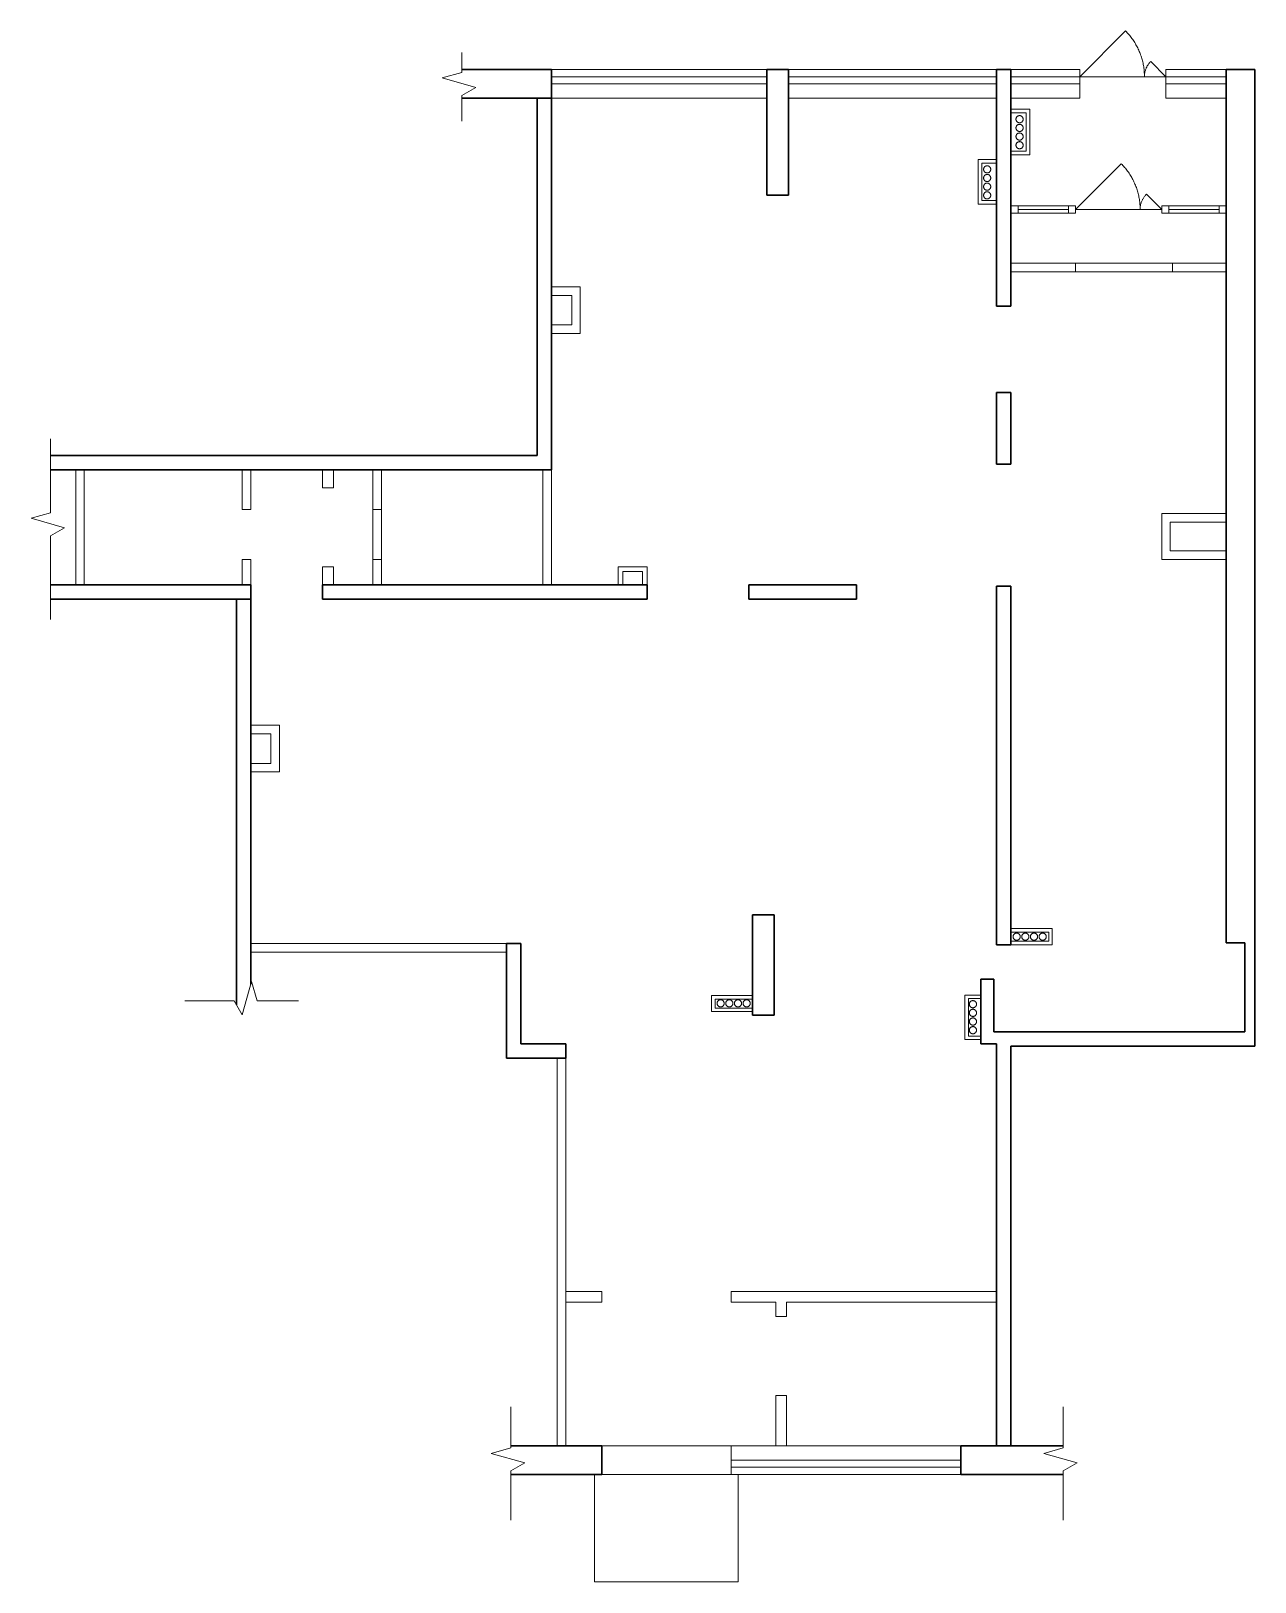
# Model space of a CAD drawing. Header units: metres. Extents: x 5 to 22.1, y 4.6 to 26.2.
import ezdxf

# ---------------------------------------------------------------- set-up
doc = ezdxf.new("R2010")
doc.units = ezdxf.units.M
doc.header["$MEASUREMENT"] = 0
doc.linetypes.add('DGN Style 3', pattern=[10.117817, 7.227012, -2.890805])

msp = doc.modelspace()

# ---------------------------------------------------------------- linework, layer by layer
at = {"linetype": 'Continuous', "lineweight": 0}
for p, q in [((19.652, 25.532), (20.288, 26.169)), ((20.3, 26.156), (20.288, 26.169)), ((20.312, 26.144), (20.3, 26.156)), ((20.324, 26.131), (20.312, 26.144)), ((20.335, 26.118), (20.324, 26.131)), ((20.346, 26.105), (20.335, 26.118)), ((20.357, 26.091), (20.346, 26.105)), ((20.367, 26.078), (20.357, 26.091)), ((20.378, 26.064), (20.367, 26.078)), ((20.388, 26.05), (20.378, 26.064)), ((20.398, 26.036), (20.388, 26.05)), ((20.407, 26.021), (20.398, 26.036)), ((20.416, 26.007), (20.407, 26.021)), ((20.425, 25.992), (20.416, 26.007)), ((20.434, 25.977), (20.425, 25.992)), ((20.442, 25.962), (20.434, 25.977)), ((20.45, 25.947), (20.442, 25.962)), ((20.458, 25.932), (20.45, 25.947)), ((11.04, 25.592), (11.04, 25.87)), ((20.466, 25.916), (20.458, 25.932)), ((20.473, 25.9), (20.466, 25.916)), ((20.48, 25.885), (20.473, 25.9)), ((20.486, 25.869), (20.48, 25.885)), ((20.493, 25.853), (20.486, 25.869)), ((20.499, 25.836), (20.493, 25.853)), ((20.504, 25.82), (20.499, 25.836)), ((20.51, 25.804), (20.504, 25.82)), ((20.515, 25.787), (20.51, 25.804)), ((20.519, 25.771), (20.515, 25.787)), ((20.524, 25.754), (20.519, 25.771)), ((20.528, 25.737), (20.524, 25.754)), ((20.532, 25.72), (20.528, 25.737)), ((20.626, 25.73), (20.62, 25.723)), ((20.633, 25.737), (20.626, 25.73)), ((20.639, 25.744), (20.633, 25.737)), ((20.639, 25.744), (20.852, 25.532)), ((11.04, 25.592), (10.767, 25.514)), ((10.767, 25.514), (11.235, 25.382)), ((12.292, 25.532), (15.292, 25.532)), ((15.592, 25.532), (18.492, 25.532)), ((18.692, 25.532), (19.652, 25.532)), ((19.652, 25.532), (20.852, 25.532)), ((20.535, 25.704), (20.532, 25.72)), ((20.538, 25.687), (20.535, 25.704)), ((20.541, 25.67), (20.538, 25.687)), ((20.544, 25.653), (20.541, 25.67)), ((20.546, 25.635), (20.544, 25.653)), ((20.547, 25.618), (20.546, 25.635)), ((20.549, 25.601), (20.547, 25.618)), ((20.55, 25.584), (20.549, 25.601)), ((20.551, 25.567), (20.55, 25.584)), ((20.551, 25.549), (20.551, 25.567)), ((20.552, 25.532), (20.551, 25.549)), ((20.553, 25.562), (20.552, 25.552)), ((20.552, 25.552), (20.552, 25.542)), ((20.552, 25.542), (20.552, 25.532)), ((20.554, 25.571), (20.553, 25.562)), ((20.556, 25.581), (20.554, 25.571)), ((20.557, 25.591), (20.556, 25.581)), ((20.559, 25.6), (20.557, 25.591)), ((20.562, 25.61), (20.559, 25.6)), ((20.565, 25.619), (20.562, 25.61)), ((20.568, 25.629), (20.565, 25.619)), ((20.571, 25.638), (20.568, 25.629)), ((20.574, 25.647), (20.571, 25.638)), ((20.578, 25.656), (20.574, 25.647)), ((20.583, 25.665), (20.578, 25.656)), ((20.587, 25.674), (20.583, 25.665)), ((20.592, 25.682), (20.587, 25.674)), ((20.597, 25.691), (20.592, 25.682)), ((20.602, 25.699), (20.597, 25.691)), ((20.608, 25.707), (20.602, 25.699)), ((20.614, 25.715), (20.608, 25.707)), ((20.62, 25.723), (20.614, 25.715)), ((20.852, 25.532), (21.692, 25.532)), ((11.235, 25.382), (11.04, 25.272)), ((12.292, 25.432), (15.292, 25.432)), ((15.592, 25.432), (18.492, 25.432)), ((18.692, 25.432), (19.652, 25.432)), ((20.852, 25.432), (21.692, 25.432)), ((11.04, 25.272), (11.04, 24.913)), ((18.692, 25.028), (18.904, 25.028)), ((18.904, 25.028), (18.904, 24.494)), ((18.904, 24.494), (18.692, 24.494)), ((18.492, 24.326), (18.285, 24.326)), ((18.285, 24.326), (18.285, 23.807)), ((19.592, 23.682), (20.228, 24.319)), ((20.24, 24.306), (20.228, 24.319)), ((20.252, 24.294), (20.24, 24.306)), ((20.264, 24.281), (20.252, 24.294)), ((20.275, 24.268), (20.264, 24.281)), ((20.286, 24.255), (20.275, 24.268)), ((20.297, 24.241), (20.286, 24.255)), ((20.307, 24.228), (20.297, 24.241)), ((20.318, 24.214), (20.307, 24.228)), ((20.328, 24.2), (20.318, 24.214)), ((20.338, 24.186), (20.328, 24.2)), ((20.347, 24.171), (20.338, 24.186)), ((20.356, 24.157), (20.347, 24.171)), ((20.365, 24.142), (20.356, 24.157)), ((20.374, 24.127), (20.365, 24.142)), ((20.382, 24.112), (20.374, 24.127)), ((20.39, 24.097), (20.382, 24.112)), ((20.398, 24.082), (20.39, 24.097)), ((20.406, 24.066), (20.398, 24.082)), ((20.413, 24.05), (20.406, 24.066)), ((20.42, 24.035), (20.413, 24.05)), ((20.426, 24.019), (20.42, 24.035)), ((20.433, 24.003), (20.426, 24.019)), ((20.439, 23.986), (20.433, 24.003)), ((18.285, 23.807), (18.492, 23.807)), ((20.444, 23.97), (20.439, 23.986)), ((20.45, 23.954), (20.444, 23.97)), ((20.455, 23.937), (20.45, 23.954)), ((20.459, 23.921), (20.455, 23.937)), ((20.464, 23.904), (20.459, 23.921)), ((20.468, 23.887), (20.464, 23.904)), ((20.472, 23.87), (20.468, 23.887)), ((20.475, 23.854), (20.472, 23.87)), ((20.478, 23.837), (20.475, 23.854)), ((20.481, 23.82), (20.478, 23.837)), ((20.484, 23.803), (20.481, 23.82)), ((20.486, 23.785), (20.484, 23.803)), ((20.487, 23.768), (20.486, 23.785)), ((20.508, 23.779), (20.505, 23.769)), ((20.511, 23.788), (20.508, 23.779)), ((20.514, 23.797), (20.511, 23.788)), ((20.518, 23.806), (20.514, 23.797)), ((20.523, 23.815), (20.518, 23.806)), ((20.527, 23.824), (20.523, 23.815)), ((20.532, 23.832), (20.527, 23.824)), ((20.537, 23.841), (20.532, 23.832)), ((20.542, 23.849), (20.537, 23.841)), ((20.548, 23.857), (20.542, 23.849)), ((20.554, 23.865), (20.548, 23.857)), ((20.56, 23.873), (20.554, 23.865)), ((20.566, 23.88), (20.56, 23.873)), ((20.573, 23.887), (20.566, 23.88)), ((20.579, 23.894), (20.573, 23.887)), ((20.579, 23.894), (20.792, 23.682)), ((18.792, 23.732), (19.492, 23.732)), ((19.492, 23.682), (18.792, 23.682)), ((18.792, 23.632), (19.492, 23.632)), ((20.792, 23.682), (19.592, 23.682)), ((20.489, 23.751), (20.487, 23.768)), ((20.49, 23.734), (20.489, 23.751)), ((20.491, 23.717), (20.49, 23.734)), ((20.491, 23.699), (20.491, 23.717)), ((20.492, 23.682), (20.491, 23.699)), ((20.493, 23.712), (20.492, 23.702)), ((20.492, 23.702), (20.492, 23.692)), ((20.492, 23.692), (20.492, 23.682)), ((20.494, 23.721), (20.493, 23.712)), ((20.496, 23.731), (20.494, 23.721)), ((20.497, 23.741), (20.496, 23.731)), ((20.499, 23.75), (20.497, 23.741)), ((20.502, 23.76), (20.499, 23.75)), ((20.505, 23.769), (20.502, 23.76)), ((20.892, 23.732), (21.592, 23.732)), ((21.592, 23.682), (20.892, 23.682)), ((20.892, 23.632), (21.592, 23.632)), ((12.692, 22.602), (12.292, 22.602)), ((12.292, 22.602), (12.292, 22.482)), ((12.292, 22.482), (12.572, 22.482)), ((12.572, 22.482), (12.572, 22.072)), ((12.692, 21.952), (12.692, 22.602)), ((12.572, 22.072), (12.292, 22.072)), ((12.292, 22.072), (12.292, 21.952)), ((12.292, 21.952), (12.692, 21.952)), ((5.313, 19.455), (5.313, 20.484)), ((5.662, 20.052), (5.662, 18.452)), ((5.782, 20.052), (5.662, 20.052)), ((5.782, 18.452), (5.782, 20.052)), ((7.982, 20.052), (7.982, 19.502)), ((8.102, 20.052), (7.982, 20.052)), ((8.102, 19.502), (8.102, 20.052)), ((12.292, 20.052), (12.172, 20.052)), ((12.172, 20.052), (12.172, 18.452)), ((12.292, 18.452), (12.292, 20.052)), ((5.313, 19.455), (5.04, 19.377)), ((7.982, 19.502), (8.102, 19.502)), ((5.04, 19.377), (5.507, 19.244)), ((5.507, 19.244), (5.313, 19.134)), ((21.692, 19.442), (20.792, 19.442)), ((20.792, 19.442), (20.792, 18.802)), ((20.912, 18.922), (20.912, 19.322)), ((20.912, 19.322), (21.692, 19.322)), ((21.692, 19.322), (21.692, 19.442)), ((5.313, 19.134), (5.313, 17.968)), ((21.692, 18.922), (20.912, 18.922)), ((21.692, 18.802), (21.692, 18.922)), ((8.102, 18.802), (7.982, 18.802)), ((7.982, 18.802), (7.982, 18.452)), ((8.102, 18.452), (8.102, 18.802)), ((13.622, 18.702), (13.222, 18.702)), ((13.222, 18.702), (13.222, 18.452)), ((13.287, 18.452), (13.287, 18.637)), ((13.287, 18.637), (13.557, 18.637)), ((13.557, 18.637), (13.557, 18.452)), ((13.622, 18.452), (13.622, 18.702)), ((20.792, 18.802), (21.692, 18.802)), ((5.662, 18.452), (5.782, 18.452)), ((7.982, 18.452), (8.102, 18.452)), ((12.172, 18.452), (12.292, 18.452)), ((13.222, 18.452), (13.287, 18.452)), ((13.557, 18.452), (13.622, 18.452)), ((8.502, 16.492), (8.102, 16.492)), ((8.102, 16.492), (8.102, 16.372)), ((8.502, 15.842), (8.502, 16.492)), ((8.102, 16.372), (8.382, 16.372)), ((8.382, 16.372), (8.382, 15.962)), ((8.382, 15.962), (8.102, 15.962)), ((8.102, 15.962), (8.102, 15.842)), ((8.102, 15.842), (8.502, 15.842)), ((11.662, 13.452), (8.102, 13.452)), ((8.102, 13.452), (8.102, 13.332)), ((11.662, 13.332), (11.662, 13.452)), ((19.218, 13.608), (18.692, 13.608)), ((18.692, 13.482), (19.218, 13.482)), ((19.218, 13.482), (19.218, 13.608)), ((8.102, 13.332), (11.662, 13.332)), ((8.113, 12.923), (7.981, 12.456)), ((8.191, 12.651), (8.113, 12.923)), ((7.871, 12.651), (7.183, 12.651)), ((7.981, 12.456), (7.871, 12.651)), ((8.191, 12.651), (8.764, 12.651)), ((14.569, 12.552), (14.569, 12.677)), ((14.569, 12.677), (15.092, 12.677)), ((15.092, 12.552), (14.569, 12.552)), ((18.101, 12.161), (18.101, 12.683)), ((18.101, 12.683), (18.272, 12.683)), ((18.272, 12.161), (18.101, 12.161)), ((12.492, 11.852), (12.372, 11.852)), ((12.372, 11.852), (12.372, 6.452)), ((12.492, 6.452), (12.492, 11.852)), ((11.724, 6.423), (11.724, 6.995)), ((19.421, 6.423), (19.421, 6.995)), ((11.724, 6.423), (11.452, 6.345)), ((11.452, 6.345), (11.919, 6.212)), ((12.372, 6.452), (12.492, 6.452)), ((19.421, 6.423), (19.148, 6.345)), ((19.148, 6.345), (19.615, 6.212)), ((11.919, 6.212), (11.724, 6.102)), ((11.724, 6.102), (11.724, 5.415)), ((14.792, 6.252), (17.992, 6.252)), ((14.792, 6.152), (17.992, 6.152)), ((19.615, 6.212), (19.421, 6.102)), ((19.421, 6.102), (19.421, 5.415)), ((12.892, 6.052), (12.892, 4.552)), ((14.892, 6.052), (14.892, 4.552)), ((14.892, 4.552), (12.892, 4.552))]:
    msp.add_line(p, q, dxfattribs=at)
at = {"linetype": 'Continuous', "lineweight": 30}
for p, q in [((12.292, 25.632), (11.04, 25.632)), ((12.292, 25.632), (12.292, 20.052)), ((15.292, 25.632), (15.292, 23.882)), ((15.292, 25.632), (15.592, 25.632)), ((15.592, 25.632), (15.592, 23.882)), ((18.492, 25.632), (18.492, 22.332)), ((18.492, 25.632), (18.692, 25.632)), ((18.692, 25.632), (18.692, 22.332)), ((21.692, 25.632), (21.692, 13.462)), ((21.692, 25.632), (22.092, 25.632)), ((22.092, 25.632), (22.092, 12.022)), ((12.292, 25.232), (11.04, 25.232)), ((12.092, 25.232), (12.092, 20.252)), ((15.292, 23.882), (15.592, 23.882)), ((18.692, 22.332), (18.492, 22.332)), ((18.692, 21.132), (18.492, 21.132)), ((18.492, 21.132), (18.492, 20.132)), ((18.692, 21.132), (18.692, 20.132)), ((5.313, 20.252), (12.092, 20.252)), ((18.492, 20.132), (18.692, 20.132)), ((5.313, 20.052), (12.292, 20.052)), ((5.313, 18.452), (8.102, 18.452)), ((8.102, 12.882), (8.102, 18.452)), ((9.102, 18.252), (9.102, 18.452)), ((9.102, 18.452), (13.622, 18.452)), ((13.622, 18.452), (13.622, 18.252)), ((15.042, 18.452), (15.042, 18.252)), ((15.042, 18.452), (16.542, 18.452)), ((16.542, 18.452), (16.542, 18.252)), ((18.492, 18.432), (18.492, 13.432)), ((18.492, 18.432), (18.692, 18.432)), ((18.692, 18.432), (18.692, 13.432)), ((5.313, 18.252), (8.102, 18.252)), ((7.902, 12.596), (7.902, 18.252)), ((9.102, 18.252), (13.622, 18.252)), ((15.042, 18.252), (16.542, 18.252)), ((15.092, 12.452), (15.092, 13.852)), ((15.392, 13.852), (15.092, 13.852)), ((15.392, 12.452), (15.392, 13.852)), ((11.662, 11.852), (11.662, 13.452)), ((11.662, 13.452), (11.862, 13.452)), ((11.862, 12.052), (11.862, 13.452)), ((18.492, 13.432), (18.692, 13.432)), ((21.952, 13.462), (21.692, 13.462)), ((21.952, 13.462), (21.952, 12.222)), ((18.452, 12.952), (18.272, 12.952)), ((18.272, 12.952), (18.272, 12.052)), ((18.452, 12.952), (18.452, 12.222)), ((15.392, 12.452), (15.092, 12.452)), ((21.952, 12.222), (18.452, 12.222)), ((11.862, 12.052), (12.492, 12.052)), ((12.492, 12.052), (12.492, 11.852)), ((18.492, 12.052), (18.272, 12.052)), ((18.492, 6.452), (18.492, 12.052)), ((18.692, 6.452), (18.692, 12.022)), ((22.092, 12.022), (18.692, 12.022)), ((11.662, 11.852), (12.492, 11.852)), ((12.992, 6.452), (11.724, 6.452)), ((12.992, 6.052), (12.992, 6.452)), ((19.421, 6.452), (17.992, 6.452)), ((17.992, 6.052), (17.992, 6.452)), ((12.992, 6.052), (11.724, 6.052)), ((19.421, 6.052), (17.992, 6.052))]:
    msp.add_line(p, q, dxfattribs=at)
at = {"linetype": 'Continuous', "lineweight": 13}
for p, q in [((12.292, 25.632), (15.292, 25.632)), ((15.592, 25.632), (18.492, 25.632)), ((18.692, 25.632), (19.652, 25.632)), ((19.652, 25.632), (19.652, 25.232)), ((20.852, 25.632), (20.852, 25.232)), ((20.852, 25.632), (21.692, 25.632)), ((12.292, 25.232), (15.292, 25.232)), ((15.592, 25.232), (18.492, 25.232)), ((18.692, 25.232), (19.652, 25.232)), ((18.692, 25.078), (18.954, 25.078)), ((18.954, 25.078), (18.954, 24.444)), ((20.852, 25.232), (21.692, 25.232)), ((18.763, 24.949), (18.762, 24.945)), ((18.762, 24.945), (18.762, 24.941)), ((18.762, 24.941), (18.762, 24.937)), ((18.762, 24.937), (18.762, 24.933)), ((18.762, 24.933), (18.763, 24.929)), ((18.764, 24.953), (18.763, 24.949)), ((18.763, 24.929), (18.764, 24.925)), ((18.765, 24.957), (18.764, 24.953)), ((18.764, 24.925), (18.765, 24.921)), ((18.767, 24.961), (18.765, 24.957)), ((18.765, 24.921), (18.767, 24.918)), ((18.769, 24.965), (18.767, 24.961)), ((18.767, 24.918), (18.769, 24.914)), ((18.771, 24.968), (18.769, 24.965)), ((18.769, 24.914), (18.771, 24.911)), ((18.773, 24.971), (18.771, 24.968)), ((18.771, 24.911), (18.773, 24.907)), ((18.776, 24.974), (18.773, 24.971)), ((18.773, 24.907), (18.776, 24.904)), ((18.779, 24.977), (18.776, 24.974)), ((18.776, 24.904), (18.779, 24.902)), ((18.782, 24.98), (18.779, 24.977)), ((18.779, 24.902), (18.782, 24.899)), ((18.782, 24.859), (18.779, 24.856)), ((18.786, 24.982), (18.782, 24.98)), ((18.782, 24.899), (18.786, 24.897)), ((18.786, 24.861), (18.782, 24.859)), ((18.789, 24.984), (18.786, 24.982)), ((18.786, 24.897), (18.789, 24.895)), ((18.789, 24.863), (18.786, 24.861)), ((18.793, 24.986), (18.789, 24.984)), ((18.789, 24.895), (18.793, 24.893)), ((18.793, 24.865), (18.789, 24.863)), ((18.797, 24.987), (18.793, 24.986)), ((18.793, 24.893), (18.797, 24.892)), ((18.797, 24.866), (18.793, 24.865)), ((18.801, 24.988), (18.797, 24.987)), ((18.797, 24.892), (18.801, 24.891)), ((18.801, 24.867), (18.797, 24.866)), ((18.805, 24.989), (18.801, 24.988)), ((18.801, 24.891), (18.805, 24.89)), ((18.805, 24.868), (18.801, 24.867)), ((18.809, 24.989), (18.805, 24.989)), ((18.805, 24.89), (18.809, 24.889)), ((18.809, 24.868), (18.805, 24.868)), ((18.813, 24.989), (18.809, 24.989)), ((18.809, 24.889), (18.813, 24.889)), ((18.813, 24.869), (18.809, 24.868)), ((18.817, 24.989), (18.813, 24.989)), ((18.813, 24.889), (18.817, 24.89)), ((18.817, 24.868), (18.813, 24.869)), ((18.821, 24.989), (18.817, 24.989)), ((18.817, 24.89), (18.821, 24.89)), ((18.821, 24.868), (18.817, 24.868)), ((18.825, 24.988), (18.821, 24.989)), ((18.821, 24.89), (18.825, 24.891)), ((18.825, 24.867), (18.821, 24.868)), ((18.829, 24.986), (18.825, 24.988)), ((18.825, 24.891), (18.829, 24.892)), ((18.829, 24.866), (18.825, 24.867)), ((18.833, 24.985), (18.829, 24.986)), ((18.829, 24.892), (18.833, 24.894)), ((18.833, 24.864), (18.829, 24.866)), ((18.836, 24.983), (18.833, 24.985)), ((18.833, 24.894), (18.836, 24.896)), ((18.836, 24.862), (18.833, 24.864)), ((18.84, 24.981), (18.836, 24.983)), ((18.836, 24.896), (18.84, 24.898)), ((18.84, 24.86), (18.836, 24.862)), ((18.843, 24.978), (18.84, 24.981)), ((18.84, 24.898), (18.843, 24.9)), ((18.843, 24.858), (18.84, 24.86)), ((18.846, 24.976), (18.843, 24.978)), ((18.843, 24.9), (18.846, 24.903)), ((18.849, 24.973), (18.846, 24.976)), ((18.846, 24.903), (18.849, 24.906)), ((18.852, 24.97), (18.849, 24.973)), ((18.849, 24.906), (18.852, 24.909)), ((18.854, 24.966), (18.852, 24.97)), ((18.852, 24.909), (18.854, 24.912)), ((18.856, 24.963), (18.854, 24.966)), ((18.854, 24.912), (18.856, 24.916)), ((18.858, 24.959), (18.856, 24.963)), ((18.856, 24.916), (18.858, 24.92)), ((18.859, 24.955), (18.858, 24.959)), ((18.858, 24.92), (18.859, 24.923)), ((18.86, 24.951), (18.859, 24.955)), ((18.859, 24.923), (18.86, 24.927)), ((18.861, 24.947), (18.86, 24.951)), ((18.86, 24.927), (18.861, 24.931)), ((18.862, 24.943), (18.861, 24.947)), ((18.861, 24.931), (18.862, 24.935)), ((18.862, 24.939), (18.862, 24.943)), ((18.862, 24.935), (18.862, 24.939)), ((18.763, 24.829), (18.762, 24.825)), ((18.762, 24.825), (18.762, 24.821)), ((18.762, 24.821), (18.762, 24.816)), ((18.762, 24.816), (18.762, 24.812)), ((18.762, 24.812), (18.763, 24.808)), ((18.763, 24.708), (18.762, 24.704)), ((18.762, 24.704), (18.762, 24.7)), ((18.762, 24.7), (18.762, 24.696)), ((18.762, 24.696), (18.762, 24.692)), ((18.762, 24.692), (18.763, 24.688)), ((18.764, 24.833), (18.763, 24.829)), ((18.763, 24.808), (18.764, 24.804)), ((18.764, 24.712), (18.763, 24.708)), ((18.763, 24.688), (18.764, 24.684)), ((18.765, 24.836), (18.764, 24.833)), ((18.764, 24.804), (18.765, 24.801)), ((18.765, 24.716), (18.764, 24.712)), ((18.764, 24.684), (18.765, 24.68)), ((18.767, 24.84), (18.765, 24.836)), ((18.765, 24.801), (18.767, 24.797)), ((18.767, 24.719), (18.765, 24.716)), ((18.765, 24.68), (18.767, 24.676)), ((18.769, 24.844), (18.767, 24.84)), ((18.767, 24.797), (18.769, 24.793)), ((18.769, 24.723), (18.767, 24.719)), ((18.767, 24.676), (18.769, 24.672)), ((18.771, 24.847), (18.769, 24.844)), ((18.769, 24.793), (18.771, 24.79)), ((18.771, 24.726), (18.769, 24.723)), ((18.769, 24.672), (18.771, 24.669)), ((18.773, 24.85), (18.771, 24.847)), ((18.771, 24.79), (18.773, 24.787)), ((18.773, 24.73), (18.771, 24.726)), ((18.771, 24.669), (18.773, 24.666)), ((18.776, 24.854), (18.773, 24.85)), ((18.773, 24.787), (18.776, 24.784)), ((18.776, 24.733), (18.773, 24.73)), ((18.773, 24.666), (18.776, 24.663)), ((18.779, 24.856), (18.776, 24.854)), ((18.776, 24.784), (18.779, 24.781)), ((18.779, 24.736), (18.776, 24.733)), ((18.776, 24.663), (18.779, 24.66)), ((18.779, 24.781), (18.782, 24.778)), ((18.782, 24.738), (18.779, 24.736)), ((18.779, 24.66), (18.782, 24.657)), ((18.782, 24.778), (18.786, 24.776)), ((18.786, 24.74), (18.782, 24.738)), ((18.782, 24.657), (18.786, 24.655)), ((18.786, 24.776), (18.789, 24.774)), ((18.789, 24.742), (18.786, 24.74)), ((18.786, 24.655), (18.789, 24.653)), ((18.789, 24.774), (18.793, 24.772)), ((18.793, 24.744), (18.789, 24.742)), ((18.789, 24.653), (18.793, 24.651)), ((18.793, 24.772), (18.797, 24.771)), ((18.797, 24.745), (18.793, 24.744)), ((18.793, 24.651), (18.797, 24.65)), ((18.797, 24.771), (18.801, 24.77)), ((18.801, 24.746), (18.797, 24.745)), ((18.797, 24.65), (18.801, 24.649)), ((18.801, 24.77), (18.805, 24.769)), ((18.805, 24.747), (18.801, 24.746)), ((18.801, 24.649), (18.805, 24.648)), ((18.805, 24.769), (18.809, 24.769)), ((18.809, 24.748), (18.805, 24.747)), ((18.805, 24.648), (18.809, 24.648)), ((18.809, 24.769), (18.813, 24.769)), ((18.813, 24.748), (18.809, 24.748)), ((18.809, 24.648), (18.813, 24.648)), ((18.813, 24.769), (18.817, 24.769)), ((18.817, 24.747), (18.813, 24.748)), ((18.813, 24.648), (18.817, 24.648)), ((18.817, 24.769), (18.821, 24.769)), ((18.821, 24.747), (18.817, 24.747)), ((18.817, 24.648), (18.821, 24.649)), ((18.821, 24.769), (18.825, 24.77)), ((18.825, 24.746), (18.821, 24.747)), ((18.821, 24.649), (18.825, 24.649)), ((18.825, 24.77), (18.829, 24.772)), ((18.829, 24.745), (18.825, 24.746)), ((18.825, 24.649), (18.829, 24.651)), ((18.829, 24.772), (18.833, 24.773)), ((18.833, 24.743), (18.829, 24.745)), ((18.829, 24.651), (18.833, 24.652)), ((18.833, 24.773), (18.836, 24.775)), ((18.836, 24.741), (18.833, 24.743)), ((18.833, 24.652), (18.836, 24.654)), ((18.836, 24.775), (18.84, 24.777)), ((18.84, 24.739), (18.836, 24.741)), ((18.836, 24.654), (18.84, 24.656)), ((18.84, 24.777), (18.843, 24.779)), ((18.843, 24.737), (18.84, 24.739)), ((18.84, 24.656), (18.843, 24.659)), ((18.846, 24.855), (18.843, 24.858)), ((18.843, 24.779), (18.846, 24.782)), ((18.846, 24.734), (18.843, 24.737)), ((18.843, 24.659), (18.846, 24.661)), ((18.849, 24.852), (18.846, 24.855)), ((18.846, 24.782), (18.849, 24.785)), ((18.849, 24.731), (18.846, 24.734)), ((18.846, 24.661), (18.849, 24.664)), ((18.852, 24.849), (18.849, 24.852)), ((18.849, 24.785), (18.852, 24.788)), ((18.852, 24.728), (18.849, 24.731)), ((18.849, 24.664), (18.852, 24.667)), ((18.854, 24.846), (18.852, 24.849)), ((18.852, 24.788), (18.854, 24.792)), ((18.854, 24.725), (18.852, 24.728)), ((18.852, 24.667), (18.854, 24.671)), ((18.856, 24.842), (18.854, 24.846)), ((18.854, 24.792), (18.856, 24.795)), ((18.856, 24.721), (18.854, 24.725)), ((18.854, 24.671), (18.856, 24.674)), ((18.858, 24.838), (18.856, 24.842)), ((18.856, 24.795), (18.858, 24.799)), ((18.858, 24.718), (18.856, 24.721)), ((18.856, 24.674), (18.858, 24.678)), ((18.859, 24.835), (18.858, 24.838)), ((18.858, 24.799), (18.859, 24.803)), ((18.859, 24.714), (18.858, 24.718)), ((18.858, 24.678), (18.859, 24.682)), ((18.86, 24.831), (18.859, 24.835)), ((18.859, 24.803), (18.86, 24.806)), ((18.86, 24.71), (18.859, 24.714)), ((18.859, 24.682), (18.86, 24.686)), ((18.861, 24.827), (18.86, 24.831)), ((18.86, 24.806), (18.861, 24.81)), ((18.861, 24.706), (18.86, 24.71)), ((18.86, 24.686), (18.861, 24.69)), ((18.862, 24.823), (18.861, 24.827)), ((18.861, 24.81), (18.862, 24.814)), ((18.862, 24.702), (18.861, 24.706)), ((18.861, 24.69), (18.862, 24.694)), ((18.862, 24.819), (18.862, 24.823)), ((18.862, 24.814), (18.862, 24.819)), ((18.862, 24.698), (18.862, 24.702)), ((18.862, 24.694), (18.862, 24.698)), ((18.954, 24.444), (18.692, 24.444)), ((18.763, 24.587), (18.762, 24.583)), ((18.762, 24.583), (18.762, 24.579)), ((18.762, 24.579), (18.762, 24.575)), ((18.762, 24.575), (18.762, 24.571)), ((18.762, 24.571), (18.763, 24.567)), ((18.764, 24.591), (18.763, 24.587)), ((18.763, 24.567), (18.764, 24.563)), ((18.765, 24.595), (18.764, 24.591)), ((18.764, 24.563), (18.765, 24.559)), ((18.767, 24.599), (18.765, 24.595)), ((18.765, 24.559), (18.767, 24.555)), ((18.769, 24.602), (18.767, 24.599)), ((18.767, 24.555), (18.769, 24.552)), ((18.771, 24.606), (18.769, 24.602)), ((18.769, 24.552), (18.771, 24.548)), ((18.773, 24.609), (18.771, 24.606)), ((18.771, 24.548), (18.773, 24.545)), ((18.776, 24.612), (18.773, 24.609)), ((18.773, 24.545), (18.776, 24.542)), ((18.779, 24.615), (18.776, 24.612)), ((18.776, 24.542), (18.779, 24.539)), ((18.782, 24.617), (18.779, 24.615)), ((18.779, 24.539), (18.782, 24.537)), ((18.786, 24.619), (18.782, 24.617)), ((18.782, 24.537), (18.786, 24.534)), ((18.789, 24.621), (18.786, 24.619)), ((18.786, 24.534), (18.789, 24.532)), ((18.793, 24.623), (18.789, 24.621)), ((18.789, 24.532), (18.793, 24.531)), ((18.797, 24.625), (18.793, 24.623)), ((18.793, 24.531), (18.797, 24.529)), ((18.801, 24.626), (18.797, 24.625)), ((18.797, 24.529), (18.801, 24.528)), ((18.805, 24.626), (18.801, 24.626)), ((18.801, 24.528), (18.805, 24.527)), ((18.809, 24.627), (18.805, 24.626)), ((18.805, 24.527), (18.809, 24.527)), ((18.813, 24.627), (18.809, 24.627)), ((18.809, 24.527), (18.813, 24.527)), ((18.817, 24.627), (18.813, 24.627)), ((18.813, 24.527), (18.817, 24.527)), ((18.821, 24.626), (18.817, 24.627)), ((18.817, 24.527), (18.821, 24.528)), ((18.825, 24.625), (18.821, 24.626)), ((18.821, 24.528), (18.825, 24.529)), ((18.829, 24.624), (18.825, 24.625)), ((18.825, 24.529), (18.829, 24.53)), ((18.833, 24.622), (18.829, 24.624)), ((18.829, 24.53), (18.833, 24.531)), ((18.836, 24.621), (18.833, 24.622)), ((18.833, 24.531), (18.836, 24.533)), ((18.84, 24.618), (18.836, 24.621)), ((18.836, 24.533), (18.84, 24.535)), ((18.843, 24.616), (18.84, 24.618)), ((18.84, 24.535), (18.843, 24.538)), ((18.846, 24.613), (18.843, 24.616)), ((18.843, 24.538), (18.846, 24.54)), ((18.849, 24.61), (18.846, 24.613)), ((18.846, 24.54), (18.849, 24.543)), ((18.852, 24.607), (18.849, 24.61)), ((18.849, 24.543), (18.852, 24.547)), ((18.854, 24.604), (18.852, 24.607)), ((18.852, 24.547), (18.854, 24.55)), ((18.856, 24.6), (18.854, 24.604)), ((18.854, 24.55), (18.856, 24.553)), ((18.858, 24.597), (18.856, 24.6)), ((18.856, 24.553), (18.858, 24.557)), ((18.859, 24.593), (18.858, 24.597)), ((18.858, 24.557), (18.859, 24.561)), ((18.86, 24.589), (18.859, 24.593)), ((18.859, 24.561), (18.86, 24.565)), ((18.861, 24.585), (18.86, 24.589)), ((18.86, 24.565), (18.861, 24.569)), ((18.862, 24.581), (18.861, 24.585)), ((18.861, 24.569), (18.862, 24.573)), ((18.862, 24.577), (18.862, 24.581)), ((18.862, 24.573), (18.862, 24.577)), ((18.492, 24.376), (18.235, 24.376)), ((18.235, 24.376), (18.235, 23.757)), ((18.312, 24.251), (18.311, 24.247)), ((18.311, 24.247), (18.311, 24.243)), ((18.311, 24.243), (18.311, 24.239)), ((18.311, 24.239), (18.311, 24.235)), ((18.311, 24.235), (18.312, 24.231)), ((18.313, 24.255), (18.312, 24.251)), ((18.312, 24.231), (18.313, 24.227)), ((18.314, 24.259), (18.313, 24.255)), ((18.313, 24.227), (18.314, 24.223)), ((18.316, 24.263), (18.314, 24.259)), ((18.314, 24.223), (18.316, 24.219)), ((18.317, 24.266), (18.316, 24.263)), ((18.316, 24.219), (18.317, 24.216)), ((18.32, 24.27), (18.317, 24.266)), ((18.317, 24.216), (18.32, 24.212)), ((18.322, 24.273), (18.32, 24.27)), ((18.32, 24.212), (18.322, 24.209)), ((18.325, 24.276), (18.322, 24.273)), ((18.328, 24.279), (18.325, 24.276)), ((18.331, 24.281), (18.328, 24.279)), ((18.334, 24.284), (18.331, 24.281)), ((18.338, 24.286), (18.334, 24.284)), ((18.342, 24.287), (18.338, 24.286)), ((18.346, 24.289), (18.342, 24.287)), ((18.349, 24.29), (18.346, 24.289)), ((18.354, 24.29), (18.349, 24.29)), ((18.358, 24.291), (18.354, 24.29)), ((18.362, 24.291), (18.358, 24.291)), ((18.366, 24.291), (18.362, 24.291)), ((18.37, 24.29), (18.366, 24.291)), ((18.374, 24.289), (18.37, 24.29)), ((18.378, 24.288), (18.374, 24.289)), ((18.381, 24.286), (18.378, 24.288)), ((18.385, 24.285), (18.381, 24.286)), ((18.389, 24.282), (18.385, 24.285)), ((18.392, 24.28), (18.389, 24.282)), ((18.395, 24.277), (18.392, 24.28)), ((18.398, 24.274), (18.395, 24.277)), ((18.4, 24.271), (18.398, 24.274)), ((18.398, 24.207), (18.4, 24.211)), ((18.403, 24.268), (18.4, 24.271)), ((18.4, 24.211), (18.403, 24.214)), ((18.405, 24.264), (18.403, 24.268)), ((18.403, 24.214), (18.405, 24.217)), ((18.407, 24.261), (18.405, 24.264)), ((18.405, 24.217), (18.407, 24.221)), ((18.408, 24.257), (18.407, 24.261)), ((18.407, 24.221), (18.408, 24.225)), ((18.409, 24.253), (18.408, 24.257)), ((18.408, 24.225), (18.409, 24.229)), ((18.41, 24.249), (18.409, 24.253)), ((18.409, 24.229), (18.41, 24.233)), ((18.41, 24.245), (18.41, 24.249)), ((18.411, 24.241), (18.41, 24.245)), ((18.41, 24.237), (18.411, 24.241)), ((18.41, 24.233), (18.41, 24.237)), ((18.312, 24.13), (18.311, 24.126)), ((18.311, 24.126), (18.311, 24.122)), ((18.311, 24.122), (18.311, 24.118)), ((18.311, 24.118), (18.311, 24.114)), ((18.311, 24.114), (18.312, 24.11)), ((18.312, 24.009), (18.311, 24.005)), ((18.311, 24.005), (18.311, 24.001)), ((18.311, 24.001), (18.311, 23.997)), ((18.311, 23.997), (18.311, 23.993)), ((18.313, 24.134), (18.312, 24.13)), ((18.312, 24.11), (18.313, 24.106)), ((18.313, 24.013), (18.312, 24.009)), ((18.314, 24.138), (18.313, 24.134)), ((18.313, 24.106), (18.314, 24.102)), ((18.314, 24.017), (18.313, 24.013)), ((18.316, 24.142), (18.314, 24.138)), ((18.314, 24.102), (18.316, 24.098)), ((18.316, 24.021), (18.314, 24.017)), ((18.317, 24.145), (18.316, 24.142)), ((18.316, 24.098), (18.317, 24.095)), ((18.317, 24.025), (18.316, 24.021)), ((18.32, 24.149), (18.317, 24.145)), ((18.317, 24.095), (18.32, 24.091)), ((18.32, 24.028), (18.317, 24.025)), ((18.322, 24.152), (18.32, 24.149)), ((18.32, 24.091), (18.322, 24.088)), ((18.322, 24.031), (18.32, 24.028)), ((18.322, 24.209), (18.325, 24.206)), ((18.325, 24.155), (18.322, 24.152)), ((18.322, 24.088), (18.325, 24.085)), ((18.325, 24.034), (18.322, 24.031)), ((18.325, 24.206), (18.328, 24.203)), ((18.328, 24.158), (18.325, 24.155)), ((18.325, 24.085), (18.328, 24.082)), ((18.328, 24.037), (18.325, 24.034)), ((18.328, 24.203), (18.331, 24.201)), ((18.331, 24.16), (18.328, 24.158)), ((18.328, 24.082), (18.331, 24.08)), ((18.331, 24.04), (18.328, 24.037)), ((18.331, 24.201), (18.334, 24.198)), ((18.334, 24.163), (18.331, 24.16)), ((18.331, 24.08), (18.334, 24.077)), ((18.334, 24.042), (18.331, 24.04)), ((18.334, 24.198), (18.338, 24.196)), ((18.338, 24.165), (18.334, 24.163)), ((18.334, 24.077), (18.338, 24.076)), ((18.338, 24.044), (18.334, 24.042)), ((18.338, 24.196), (18.342, 24.195)), ((18.342, 24.166), (18.338, 24.165)), ((18.338, 24.076), (18.342, 24.074)), ((18.342, 24.046), (18.338, 24.044)), ((18.342, 24.195), (18.346, 24.193)), ((18.346, 24.168), (18.342, 24.166)), ((18.342, 24.074), (18.346, 24.072)), ((18.346, 24.047), (18.342, 24.046)), ((18.346, 24.193), (18.349, 24.192)), ((18.349, 24.169), (18.346, 24.168)), ((18.346, 24.072), (18.349, 24.071)), ((18.349, 24.048), (18.346, 24.047)), ((18.349, 24.192), (18.354, 24.191)), ((18.354, 24.17), (18.349, 24.169)), ((18.349, 24.071), (18.354, 24.071)), ((18.354, 24.049), (18.349, 24.048)), ((18.354, 24.191), (18.358, 24.191)), ((18.358, 24.17), (18.354, 24.17)), ((18.354, 24.071), (18.358, 24.07)), ((18.358, 24.049), (18.354, 24.049)), ((18.358, 24.191), (18.362, 24.191)), ((18.362, 24.17), (18.358, 24.17)), ((18.358, 24.07), (18.362, 24.07)), ((18.362, 24.049), (18.358, 24.049)), ((18.362, 24.191), (18.366, 24.191)), ((18.366, 24.17), (18.362, 24.17)), ((18.362, 24.07), (18.366, 24.07)), ((18.366, 24.049), (18.362, 24.049)), ((18.366, 24.191), (18.37, 24.192)), ((18.37, 24.169), (18.366, 24.17)), ((18.366, 24.07), (18.37, 24.071)), ((18.37, 24.048), (18.366, 24.049)), ((18.37, 24.192), (18.374, 24.193)), ((18.374, 24.168), (18.37, 24.169)), ((18.37, 24.071), (18.374, 24.072)), ((18.374, 24.048), (18.37, 24.048)), ((18.374, 24.193), (18.378, 24.194)), ((18.378, 24.167), (18.374, 24.168)), ((18.374, 24.072), (18.378, 24.073)), ((18.378, 24.046), (18.374, 24.048)), ((18.378, 24.194), (18.381, 24.195)), ((18.381, 24.166), (18.378, 24.167)), ((18.378, 24.073), (18.381, 24.075)), ((18.381, 24.045), (18.378, 24.046)), ((18.381, 24.195), (18.385, 24.197)), ((18.385, 24.164), (18.381, 24.166)), ((18.381, 24.075), (18.385, 24.076)), ((18.385, 24.043), (18.381, 24.045)), ((18.385, 24.197), (18.389, 24.199)), ((18.389, 24.162), (18.385, 24.164)), ((18.385, 24.076), (18.389, 24.079)), ((18.389, 24.041), (18.385, 24.043)), ((18.389, 24.199), (18.392, 24.202)), ((18.392, 24.159), (18.389, 24.162)), ((18.389, 24.079), (18.392, 24.081)), ((18.392, 24.038), (18.389, 24.041)), ((18.392, 24.202), (18.395, 24.204)), ((18.395, 24.157), (18.392, 24.159)), ((18.392, 24.081), (18.395, 24.084)), ((18.395, 24.036), (18.392, 24.038)), ((18.395, 24.204), (18.398, 24.207)), ((18.398, 24.154), (18.395, 24.157)), ((18.395, 24.084), (18.398, 24.087)), ((18.398, 24.033), (18.395, 24.036)), ((18.4, 24.15), (18.398, 24.154)), ((18.398, 24.087), (18.4, 24.09)), ((18.4, 24.03), (18.398, 24.033)), ((18.403, 24.147), (18.4, 24.15)), ((18.4, 24.09), (18.403, 24.093)), ((18.403, 24.026), (18.4, 24.03)), ((18.405, 24.144), (18.403, 24.147)), ((18.403, 24.093), (18.405, 24.097)), ((18.405, 24.023), (18.403, 24.026)), ((18.407, 24.14), (18.405, 24.144)), ((18.405, 24.097), (18.407, 24.1)), ((18.407, 24.019), (18.405, 24.023)), ((18.408, 24.136), (18.407, 24.14)), ((18.407, 24.1), (18.408, 24.104)), ((18.408, 24.015), (18.407, 24.019)), ((18.409, 24.132), (18.408, 24.136)), ((18.408, 24.104), (18.409, 24.108)), ((18.409, 24.011), (18.408, 24.015)), ((18.41, 24.128), (18.409, 24.132)), ((18.409, 24.108), (18.41, 24.112)), ((18.41, 24.007), (18.409, 24.011)), ((18.41, 24.124), (18.41, 24.128)), ((18.411, 24.12), (18.41, 24.124)), ((18.41, 24.116), (18.411, 24.12)), ((18.41, 24.112), (18.41, 24.116)), ((18.41, 24.003), (18.41, 24.007)), ((18.411, 23.999), (18.41, 24.003)), ((18.41, 23.995), (18.411, 23.999)), ((18.41, 23.991), (18.41, 23.995)), ((18.311, 23.993), (18.312, 23.989)), ((18.312, 23.889), (18.311, 23.885)), ((18.311, 23.885), (18.311, 23.88)), ((18.311, 23.88), (18.311, 23.876)), ((18.311, 23.876), (18.311, 23.872)), ((18.311, 23.872), (18.312, 23.868)), ((18.312, 23.989), (18.313, 23.985)), ((18.313, 23.893), (18.312, 23.889)), ((18.312, 23.868), (18.313, 23.864)), ((18.313, 23.985), (18.314, 23.981)), ((18.314, 23.896), (18.313, 23.893)), ((18.313, 23.864), (18.314, 23.861)), ((18.314, 23.981), (18.316, 23.978)), ((18.316, 23.9), (18.314, 23.896)), ((18.314, 23.861), (18.316, 23.857)), ((18.316, 23.978), (18.317, 23.974)), ((18.317, 23.904), (18.316, 23.9)), ((18.316, 23.857), (18.317, 23.853)), ((18.317, 23.974), (18.32, 23.971)), ((18.32, 23.907), (18.317, 23.904)), ((18.317, 23.853), (18.32, 23.85)), ((18.32, 23.971), (18.322, 23.967)), ((18.322, 23.91), (18.32, 23.907)), ((18.32, 23.85), (18.322, 23.846)), ((18.322, 23.967), (18.325, 23.964)), ((18.325, 23.913), (18.322, 23.91)), ((18.322, 23.846), (18.325, 23.843)), ((18.325, 23.964), (18.328, 23.961)), ((18.328, 23.916), (18.325, 23.913)), ((18.325, 23.843), (18.328, 23.841)), ((18.328, 23.961), (18.331, 23.959)), ((18.331, 23.919), (18.328, 23.916)), ((18.328, 23.841), (18.331, 23.838)), ((18.331, 23.959), (18.334, 23.957)), ((18.334, 23.921), (18.331, 23.919)), ((18.331, 23.838), (18.334, 23.836)), ((18.334, 23.957), (18.338, 23.955)), ((18.338, 23.923), (18.334, 23.921)), ((18.334, 23.836), (18.338, 23.834)), ((18.338, 23.955), (18.342, 23.953)), ((18.342, 23.925), (18.338, 23.923)), ((18.338, 23.834), (18.342, 23.832)), ((18.342, 23.953), (18.346, 23.952)), ((18.346, 23.926), (18.342, 23.925)), ((18.342, 23.832), (18.346, 23.831)), ((18.346, 23.952), (18.349, 23.951)), ((18.349, 23.927), (18.346, 23.926)), ((18.346, 23.831), (18.349, 23.83)), ((18.349, 23.951), (18.354, 23.95)), ((18.354, 23.928), (18.349, 23.927)), ((18.349, 23.83), (18.354, 23.829)), ((18.354, 23.95), (18.358, 23.949)), ((18.358, 23.928), (18.354, 23.928)), ((18.354, 23.829), (18.358, 23.829)), ((18.358, 23.949), (18.362, 23.949)), ((18.362, 23.928), (18.358, 23.928)), ((18.358, 23.829), (18.362, 23.828)), ((18.362, 23.949), (18.366, 23.95)), ((18.366, 23.928), (18.362, 23.928)), ((18.362, 23.828), (18.366, 23.829)), ((18.366, 23.95), (18.37, 23.95)), ((18.37, 23.928), (18.366, 23.928)), ((18.366, 23.829), (18.37, 23.829)), ((18.37, 23.95), (18.374, 23.951)), ((18.374, 23.927), (18.37, 23.928)), ((18.37, 23.829), (18.374, 23.83)), ((18.374, 23.951), (18.378, 23.952)), ((18.378, 23.925), (18.374, 23.927)), ((18.374, 23.83), (18.378, 23.831)), ((18.378, 23.952), (18.381, 23.954)), ((18.381, 23.924), (18.378, 23.925)), ((18.378, 23.831), (18.381, 23.833)), ((18.381, 23.954), (18.385, 23.956)), ((18.385, 23.922), (18.381, 23.924)), ((18.381, 23.833), (18.385, 23.835)), ((18.385, 23.956), (18.389, 23.958)), ((18.389, 23.92), (18.385, 23.922)), ((18.385, 23.835), (18.389, 23.837)), ((18.389, 23.958), (18.392, 23.96)), ((18.392, 23.918), (18.389, 23.92)), ((18.389, 23.837), (18.392, 23.839)), ((18.392, 23.96), (18.395, 23.963)), ((18.395, 23.915), (18.392, 23.918)), ((18.392, 23.839), (18.395, 23.842)), ((18.395, 23.963), (18.398, 23.966)), ((18.398, 23.912), (18.395, 23.915)), ((18.395, 23.842), (18.398, 23.845)), ((18.398, 23.966), (18.4, 23.969)), ((18.4, 23.909), (18.398, 23.912)), ((18.398, 23.845), (18.4, 23.848)), ((18.4, 23.969), (18.403, 23.972)), ((18.403, 23.905), (18.4, 23.909)), ((18.4, 23.848), (18.403, 23.851)), ((18.403, 23.972), (18.405, 23.976)), ((18.405, 23.902), (18.403, 23.905)), ((18.403, 23.851), (18.405, 23.855)), ((18.405, 23.976), (18.407, 23.979)), ((18.407, 23.898), (18.405, 23.902)), ((18.405, 23.855), (18.407, 23.859)), ((18.407, 23.979), (18.408, 23.983)), ((18.408, 23.894), (18.407, 23.898)), ((18.407, 23.859), (18.408, 23.862)), ((18.408, 23.983), (18.409, 23.987)), ((18.409, 23.891), (18.408, 23.894)), ((18.408, 23.862), (18.409, 23.866)), ((18.409, 23.987), (18.41, 23.991)), ((18.41, 23.887), (18.409, 23.891)), ((18.409, 23.866), (18.41, 23.87)), ((18.41, 23.883), (18.41, 23.887)), ((18.411, 23.878), (18.41, 23.883)), ((18.41, 23.874), (18.411, 23.878)), ((18.41, 23.87), (18.41, 23.874)), ((18.235, 23.757), (18.492, 23.757)), ((18.792, 23.732), (18.692, 23.732)), ((18.692, 23.732), (18.692, 23.632)), ((18.692, 23.632), (18.792, 23.632)), ((18.792, 23.632), (18.792, 23.732)), ((19.592, 23.732), (19.492, 23.732)), ((19.492, 23.732), (19.492, 23.632)), ((19.492, 23.632), (19.592, 23.632)), ((19.592, 23.632), (19.592, 23.732)), ((20.892, 23.732), (20.792, 23.732)), ((20.792, 23.732), (20.792, 23.632)), ((20.792, 23.632), (20.892, 23.632)), ((20.892, 23.632), (20.892, 23.732)), ((21.692, 23.732), (21.592, 23.732)), ((21.592, 23.732), (21.592, 23.632)), ((21.592, 23.632), (21.692, 23.632)), ((21.692, 23.632), (21.692, 23.732)), ((12.292, 22.602), (12.692, 22.602)), ((12.292, 22.482), (12.572, 22.482)), ((12.572, 22.482), (12.572, 22.072)), ((12.692, 22.602), (12.692, 21.952)), ((12.292, 22.072), (12.572, 22.072)), ((12.292, 21.952), (12.692, 21.952)), ((5.662, 20.052), (5.662, 18.452)), ((5.782, 20.052), (5.782, 18.452)), ((7.982, 20.052), (7.982, 19.502)), ((8.102, 20.052), (8.102, 19.502)), ((9.102, 19.802), (9.102, 20.052)), ((9.102, 20.052), (9.102, 19.802)), ((9.252, 20.052), (9.102, 20.052)), ((9.252, 19.802), (9.252, 20.052)), ((9.252, 19.802), (9.252, 20.052)), ((12.172, 20.052), (12.172, 18.452)), ((12.292, 20.052), (12.292, 18.452)), ((9.102, 19.802), (9.252, 19.802)), ((9.102, 19.802), (9.252, 19.802)), ((7.982, 19.502), (8.102, 19.502)), ((20.792, 19.442), (21.692, 19.442)), ((20.792, 19.442), (20.792, 18.802)), ((20.912, 19.322), (21.692, 19.322)), ((20.912, 19.322), (20.912, 18.922)), ((20.912, 18.922), (21.692, 18.922)), ((7.982, 18.802), (8.102, 18.802)), ((7.982, 18.802), (7.982, 18.452)), ((8.102, 18.802), (8.102, 18.452)), ((9.102, 18.452), (9.102, 18.702)), ((9.102, 18.702), (9.252, 18.702)), ((9.102, 18.702), (9.102, 18.452)), ((9.252, 18.702), (9.102, 18.702)), ((9.252, 18.452), (9.252, 18.702)), ((9.252, 18.452), (9.252, 18.702)), ((13.222, 18.452), (13.222, 18.702)), ((13.222, 18.702), (13.622, 18.702)), ((13.287, 18.452), (13.287, 18.637)), ((13.287, 18.637), (13.557, 18.637)), ((13.557, 18.452), (13.557, 18.637)), ((13.622, 18.452), (13.622, 18.702)), ((20.792, 18.802), (21.692, 18.802)), ((9.102, 18.452), (9.252, 18.452)), ((8.102, 16.492), (8.502, 16.492)), ((8.502, 16.492), (8.502, 15.842)), ((8.102, 16.372), (8.382, 16.372)), ((8.382, 16.372), (8.382, 15.962)), ((8.102, 15.962), (8.382, 15.962)), ((8.102, 15.842), (8.502, 15.842)), ((19.268, 13.658), (18.692, 13.658)), ((19.268, 13.432), (19.268, 13.658)), ((8.102, 13.452), (11.662, 13.452)), ((18.692, 13.432), (19.268, 13.432)), ((18.722, 13.552), (18.721, 13.548)), ((18.721, 13.548), (18.721, 13.544)), ((18.721, 13.544), (18.722, 13.54)), ((18.723, 13.56), (18.722, 13.556)), ((18.722, 13.556), (18.722, 13.552)), ((18.722, 13.54), (18.722, 13.536)), ((18.722, 13.536), (18.723, 13.532)), ((18.725, 13.564), (18.723, 13.56)), ((18.723, 13.532), (18.725, 13.528)), ((18.726, 13.568), (18.725, 13.564)), ((18.725, 13.528), (18.726, 13.524)), ((18.728, 13.571), (18.726, 13.568)), ((18.726, 13.524), (18.728, 13.521)), ((18.73, 13.575), (18.728, 13.571)), ((18.728, 13.521), (18.73, 13.517)), ((18.733, 13.578), (18.73, 13.575)), ((18.73, 13.517), (18.733, 13.514)), ((18.736, 13.581), (18.733, 13.578)), ((18.733, 13.514), (18.736, 13.511)), ((18.739, 13.584), (18.736, 13.581)), ((18.736, 13.511), (18.739, 13.508)), ((18.742, 13.587), (18.739, 13.584)), ((18.739, 13.508), (18.742, 13.506)), ((18.745, 13.589), (18.742, 13.587)), ((18.742, 13.506), (18.745, 13.504)), ((18.749, 13.591), (18.745, 13.589)), ((18.745, 13.504), (18.749, 13.502)), ((18.752, 13.592), (18.749, 13.591)), ((18.749, 13.502), (18.752, 13.5)), ((18.756, 13.594), (18.752, 13.592)), ((18.752, 13.5), (18.756, 13.499)), ((18.76, 13.595), (18.756, 13.594)), ((18.756, 13.499), (18.76, 13.497)), ((18.764, 13.596), (18.76, 13.595)), ((18.76, 13.497), (18.764, 13.497)), ((18.768, 13.596), (18.764, 13.596)), ((18.764, 13.497), (18.768, 13.496)), ((18.772, 13.596), (18.768, 13.596)), ((18.768, 13.496), (18.772, 13.496)), ((18.776, 13.596), (18.772, 13.596)), ((18.772, 13.496), (18.776, 13.496)), ((18.78, 13.595), (18.776, 13.596)), ((18.776, 13.496), (18.78, 13.497)), ((18.784, 13.594), (18.78, 13.595)), ((18.78, 13.497), (18.784, 13.498)), ((18.788, 13.593), (18.784, 13.594)), ((18.784, 13.498), (18.788, 13.499)), ((18.792, 13.592), (18.788, 13.593)), ((18.788, 13.499), (18.792, 13.501)), ((18.796, 13.59), (18.792, 13.592)), ((18.792, 13.501), (18.796, 13.503)), ((18.799, 13.588), (18.796, 13.59)), ((18.796, 13.503), (18.799, 13.505)), ((18.802, 13.585), (18.799, 13.588)), ((18.799, 13.505), (18.802, 13.507)), ((18.806, 13.583), (18.802, 13.585)), ((18.802, 13.507), (18.806, 13.51)), ((18.808, 13.58), (18.806, 13.583)), ((18.806, 13.51), (18.808, 13.513)), ((18.811, 13.577), (18.808, 13.58)), ((18.808, 13.513), (18.811, 13.516)), ((18.813, 13.573), (18.811, 13.577)), ((18.811, 13.516), (18.813, 13.519)), ((18.815, 13.57), (18.813, 13.573)), ((18.813, 13.519), (18.815, 13.523)), ((18.817, 13.566), (18.815, 13.57)), ((18.815, 13.523), (18.817, 13.526)), ((18.819, 13.562), (18.817, 13.566)), ((18.817, 13.526), (18.819, 13.53)), ((18.82, 13.558), (18.819, 13.562)), ((18.819, 13.53), (18.82, 13.534)), ((18.821, 13.554), (18.82, 13.558)), ((18.82, 13.534), (18.821, 13.538)), ((18.821, 13.55), (18.821, 13.554)), ((18.821, 13.546), (18.821, 13.55)), ((18.821, 13.542), (18.821, 13.546)), ((18.821, 13.538), (18.821, 13.542)), ((18.843, 13.556), (18.842, 13.552)), ((18.842, 13.552), (18.842, 13.548)), ((18.842, 13.548), (18.842, 13.544)), ((18.842, 13.544), (18.842, 13.54)), ((18.842, 13.54), (18.843, 13.536)), ((18.844, 13.56), (18.843, 13.556)), ((18.843, 13.536), (18.844, 13.532)), ((18.845, 13.564), (18.844, 13.56)), ((18.844, 13.532), (18.845, 13.528)), ((18.847, 13.568), (18.845, 13.564)), ((18.845, 13.528), (18.847, 13.524)), ((18.849, 13.571), (18.847, 13.568)), ((18.847, 13.524), (18.849, 13.521)), ((18.851, 13.575), (18.849, 13.571)), ((18.849, 13.521), (18.851, 13.517)), ((18.854, 13.578), (18.851, 13.575)), ((18.851, 13.517), (18.854, 13.514)), ((18.856, 13.581), (18.854, 13.578)), ((18.854, 13.514), (18.856, 13.511)), ((18.859, 13.584), (18.856, 13.581)), ((18.856, 13.511), (18.859, 13.508)), ((18.863, 13.587), (18.859, 13.584)), ((18.859, 13.508), (18.863, 13.506)), ((18.866, 13.589), (18.863, 13.587)), ((18.863, 13.506), (18.866, 13.504)), ((18.869, 13.591), (18.866, 13.589)), ((18.866, 13.504), (18.869, 13.502)), ((18.873, 13.592), (18.869, 13.591)), ((18.869, 13.502), (18.873, 13.5)), ((18.877, 13.594), (18.873, 13.592)), ((18.873, 13.5), (18.877, 13.499)), ((18.881, 13.595), (18.877, 13.594)), ((18.877, 13.499), (18.881, 13.497)), ((18.885, 13.596), (18.881, 13.595)), ((18.881, 13.497), (18.885, 13.497)), ((18.889, 13.596), (18.885, 13.596)), ((18.885, 13.497), (18.889, 13.496)), ((18.893, 13.596), (18.889, 13.596)), ((18.889, 13.496), (18.893, 13.496)), ((18.897, 13.596), (18.893, 13.596)), ((18.893, 13.496), (18.897, 13.496)), ((18.901, 13.595), (18.897, 13.596)), ((18.897, 13.496), (18.901, 13.497)), ((18.905, 13.594), (18.901, 13.595)), ((18.901, 13.497), (18.905, 13.498)), ((18.909, 13.593), (18.905, 13.594)), ((18.905, 13.498), (18.909, 13.499)), ((18.913, 13.592), (18.909, 13.593)), ((18.909, 13.499), (18.913, 13.501)), ((18.916, 13.59), (18.913, 13.592)), ((18.913, 13.501), (18.916, 13.503)), ((18.92, 13.588), (18.916, 13.59)), ((18.916, 13.503), (18.92, 13.505)), ((18.923, 13.585), (18.92, 13.588)), ((18.92, 13.505), (18.923, 13.507)), ((18.926, 13.583), (18.923, 13.585)), ((18.923, 13.507), (18.926, 13.51)), ((18.929, 13.58), (18.926, 13.583)), ((18.926, 13.51), (18.929, 13.513)), ((18.932, 13.577), (18.929, 13.58)), ((18.929, 13.513), (18.932, 13.516)), ((18.934, 13.573), (18.932, 13.577)), ((18.932, 13.516), (18.934, 13.519)), ((18.936, 13.57), (18.934, 13.573)), ((18.934, 13.519), (18.936, 13.523)), ((18.938, 13.566), (18.936, 13.57)), ((18.936, 13.523), (18.938, 13.526)), ((18.939, 13.562), (18.938, 13.566)), ((18.938, 13.526), (18.939, 13.53)), ((18.941, 13.558), (18.939, 13.562)), ((18.939, 13.53), (18.941, 13.534)), ((18.941, 13.554), (18.941, 13.558)), ((18.942, 13.55), (18.941, 13.554)), ((18.941, 13.538), (18.942, 13.542)), ((18.941, 13.534), (18.941, 13.538)), ((18.942, 13.546), (18.942, 13.55)), ((18.942, 13.542), (18.942, 13.546)), ((18.964, 13.556), (18.963, 13.552)), ((18.963, 13.552), (18.963, 13.548)), ((18.963, 13.548), (18.963, 13.544)), ((18.963, 13.544), (18.963, 13.54)), ((18.963, 13.54), (18.964, 13.536)), ((18.965, 13.56), (18.964, 13.556)), ((18.964, 13.536), (18.965, 13.532)), ((18.966, 13.564), (18.965, 13.56)), ((18.965, 13.532), (18.966, 13.528)), ((18.968, 13.568), (18.966, 13.564)), ((18.966, 13.528), (18.968, 13.524)), ((18.97, 13.571), (18.968, 13.568)), ((18.968, 13.524), (18.97, 13.521)), ((18.972, 13.575), (18.97, 13.571)), ((18.97, 13.521), (18.972, 13.517)), ((18.974, 13.578), (18.972, 13.575)), ((18.972, 13.517), (18.974, 13.514)), ((18.977, 13.581), (18.974, 13.578)), ((18.974, 13.514), (18.977, 13.511)), ((18.98, 13.584), (18.977, 13.581)), ((18.977, 13.511), (18.98, 13.508)), ((18.983, 13.587), (18.98, 13.584)), ((18.98, 13.508), (18.983, 13.506)), ((18.987, 13.589), (18.983, 13.587)), ((18.983, 13.506), (18.987, 13.504)), ((18.99, 13.591), (18.987, 13.589)), ((18.987, 13.504), (18.99, 13.502)), ((18.994, 13.592), (18.99, 13.591)), ((18.99, 13.502), (18.994, 13.5)), ((18.998, 13.594), (18.994, 13.592)), ((18.994, 13.5), (18.998, 13.499)), ((19.002, 13.595), (18.998, 13.594)), ((18.998, 13.499), (19.002, 13.497)), ((19.006, 13.596), (19.002, 13.595)), ((19.002, 13.497), (19.006, 13.497)), ((19.01, 13.596), (19.006, 13.596)), ((19.006, 13.497), (19.01, 13.496)), ((19.014, 13.596), (19.01, 13.596)), ((19.01, 13.496), (19.014, 13.496)), ((19.018, 13.596), (19.014, 13.596)), ((19.014, 13.496), (19.018, 13.496)), ((19.022, 13.595), (19.018, 13.596)), ((19.018, 13.496), (19.022, 13.497)), ((19.026, 13.594), (19.022, 13.595)), ((19.022, 13.497), (19.026, 13.498)), ((19.03, 13.593), (19.026, 13.594)), ((19.026, 13.498), (19.03, 13.499)), ((19.034, 13.592), (19.03, 13.593)), ((19.03, 13.499), (19.034, 13.501)), ((19.037, 13.59), (19.034, 13.592)), ((19.034, 13.501), (19.037, 13.503)), ((19.041, 13.588), (19.037, 13.59)), ((19.037, 13.503), (19.041, 13.505)), ((19.044, 13.585), (19.041, 13.588)), ((19.041, 13.505), (19.044, 13.507)), ((19.047, 13.583), (19.044, 13.585)), ((19.044, 13.507), (19.047, 13.51)), ((19.05, 13.58), (19.047, 13.583)), ((19.047, 13.51), (19.05, 13.513)), ((19.053, 13.577), (19.05, 13.58)), ((19.05, 13.513), (19.053, 13.516)), ((19.055, 13.573), (19.053, 13.577)), ((19.053, 13.516), (19.055, 13.519)), ((19.057, 13.57), (19.055, 13.573)), ((19.055, 13.519), (19.057, 13.523)), ((19.059, 13.566), (19.057, 13.57)), ((19.057, 13.523), (19.059, 13.526)), ((19.06, 13.562), (19.059, 13.566)), ((19.059, 13.526), (19.06, 13.53)), ((19.061, 13.558), (19.06, 13.562)), ((19.06, 13.53), (19.061, 13.534)), ((19.062, 13.554), (19.061, 13.558)), ((19.061, 13.534), (19.062, 13.538)), ((19.063, 13.55), (19.062, 13.554)), ((19.062, 13.538), (19.063, 13.542)), ((19.063, 13.546), (19.063, 13.55)), ((19.063, 13.542), (19.063, 13.546)), ((19.085, 13.556), (19.084, 13.552)), ((19.084, 13.552), (19.084, 13.548)), ((19.084, 13.548), (19.084, 13.544)), ((19.084, 13.544), (19.084, 13.54)), ((19.084, 13.54), (19.085, 13.536)), ((19.086, 13.56), (19.085, 13.556)), ((19.085, 13.536), (19.086, 13.532)), ((19.087, 13.564), (19.086, 13.56)), ((19.086, 13.532), (19.087, 13.528)), ((19.089, 13.568), (19.087, 13.564)), ((19.087, 13.528), (19.089, 13.524)), ((19.091, 13.571), (19.089, 13.568)), ((19.089, 13.524), (19.091, 13.521)), ((19.093, 13.575), (19.091, 13.571)), ((19.091, 13.521), (19.093, 13.517)), ((19.095, 13.578), (19.093, 13.575)), ((19.093, 13.517), (19.095, 13.514)), ((19.098, 13.581), (19.095, 13.578)), ((19.095, 13.514), (19.098, 13.511)), ((19.101, 13.584), (19.098, 13.581)), ((19.098, 13.511), (19.101, 13.508)), ((19.104, 13.587), (19.101, 13.584)), ((19.101, 13.508), (19.104, 13.506)), ((19.108, 13.589), (19.104, 13.587)), ((19.104, 13.506), (19.108, 13.504)), ((19.111, 13.591), (19.108, 13.589)), ((19.108, 13.504), (19.111, 13.502)), ((19.115, 13.592), (19.111, 13.591)), ((19.111, 13.502), (19.115, 13.5)), ((19.119, 13.594), (19.115, 13.592)), ((19.115, 13.5), (19.119, 13.499)), ((19.123, 13.595), (19.119, 13.594)), ((19.119, 13.499), (19.123, 13.497)), ((19.127, 13.596), (19.123, 13.595)), ((19.123, 13.497), (19.127, 13.497)), ((19.131, 13.596), (19.127, 13.596)), ((19.127, 13.497), (19.131, 13.496)), ((19.135, 13.596), (19.131, 13.596)), ((19.131, 13.496), (19.135, 13.496)), ((19.139, 13.596), (19.135, 13.596)), ((19.135, 13.496), (19.139, 13.496)), ((19.143, 13.595), (19.139, 13.596)), ((19.139, 13.496), (19.143, 13.497)), ((19.147, 13.594), (19.143, 13.595)), ((19.143, 13.497), (19.147, 13.498)), ((19.151, 13.593), (19.147, 13.594)), ((19.147, 13.498), (19.151, 13.499)), ((19.154, 13.592), (19.151, 13.593)), ((19.151, 13.499), (19.154, 13.501)), ((19.158, 13.59), (19.154, 13.592)), ((19.154, 13.501), (19.158, 13.503)), ((19.162, 13.588), (19.158, 13.59)), ((19.158, 13.503), (19.162, 13.505)), ((19.165, 13.585), (19.162, 13.588)), ((19.162, 13.505), (19.165, 13.507)), ((19.168, 13.583), (19.165, 13.585)), ((19.165, 13.507), (19.168, 13.51)), ((19.171, 13.58), (19.168, 13.583)), ((19.168, 13.51), (19.171, 13.513)), ((19.173, 13.577), (19.171, 13.58)), ((19.171, 13.513), (19.173, 13.516)), ((19.176, 13.573), (19.173, 13.577)), ((19.173, 13.516), (19.176, 13.519)), ((19.178, 13.57), (19.176, 13.573)), ((19.176, 13.519), (19.178, 13.523)), ((19.18, 13.566), (19.178, 13.57)), ((19.178, 13.523), (19.18, 13.526)), ((19.181, 13.562), (19.18, 13.566)), ((19.18, 13.526), (19.181, 13.53)), ((19.182, 13.558), (19.181, 13.562)), ((19.181, 13.53), (19.182, 13.534)), ((19.183, 13.554), (19.182, 13.558)), ((19.182, 13.534), (19.183, 13.538)), ((19.184, 13.55), (19.183, 13.554)), ((19.183, 13.538), (19.184, 13.542)), ((19.184, 13.546), (19.184, 13.55)), ((19.184, 13.542), (19.184, 13.546)), ((8.102, 13.332), (11.662, 13.332)), ((14.519, 12.502), (14.519, 12.727)), ((14.519, 12.727), (15.092, 12.727)), ((14.598, 12.627), (14.597, 12.623)), ((14.597, 12.623), (14.597, 12.619)), ((14.597, 12.619), (14.597, 12.615)), ((14.597, 12.615), (14.597, 12.611)), ((14.597, 12.611), (14.598, 12.607)), ((14.599, 12.631), (14.598, 12.627)), ((14.598, 12.607), (14.599, 12.603)), ((14.6, 12.635), (14.599, 12.631)), ((14.599, 12.603), (14.6, 12.599)), ((14.602, 12.639), (14.6, 12.635)), ((14.6, 12.599), (14.602, 12.595)), ((14.604, 12.642), (14.602, 12.639)), ((14.602, 12.595), (14.604, 12.592)), ((14.606, 12.646), (14.604, 12.642)), ((14.604, 12.592), (14.606, 12.588)), ((14.608, 12.649), (14.606, 12.646)), ((14.606, 12.588), (14.608, 12.585)), ((14.611, 12.652), (14.608, 12.649)), ((14.608, 12.585), (14.611, 12.582)), ((14.614, 12.655), (14.611, 12.652)), ((14.611, 12.582), (14.614, 12.579)), ((14.617, 12.657), (14.614, 12.655)), ((14.614, 12.579), (14.617, 12.577)), ((14.621, 12.659), (14.617, 12.657)), ((14.617, 12.577), (14.621, 12.574)), ((14.624, 12.661), (14.621, 12.659)), ((14.621, 12.574), (14.624, 12.572)), ((14.628, 12.663), (14.624, 12.661)), ((14.624, 12.572), (14.628, 12.571)), ((14.632, 12.665), (14.628, 12.663)), ((14.628, 12.571), (14.632, 12.569)), ((14.636, 12.666), (14.632, 12.665)), ((14.632, 12.569), (14.636, 12.568)), ((14.64, 12.666), (14.636, 12.666)), ((14.636, 12.568), (14.64, 12.567)), ((14.644, 12.667), (14.64, 12.666)), ((14.64, 12.567), (14.644, 12.567)), ((14.648, 12.667), (14.644, 12.667)), ((14.644, 12.567), (14.648, 12.567)), ((14.652, 12.667), (14.648, 12.667)), ((14.648, 12.567), (14.652, 12.567)), ((14.656, 12.666), (14.652, 12.667)), ((14.652, 12.567), (14.656, 12.568)), ((14.66, 12.665), (14.656, 12.666)), ((14.656, 12.568), (14.66, 12.569)), ((14.664, 12.664), (14.66, 12.665)), ((14.66, 12.569), (14.664, 12.57)), ((14.668, 12.662), (14.664, 12.664)), ((14.664, 12.57), (14.668, 12.571)), ((14.671, 12.66), (14.668, 12.662)), ((14.668, 12.571), (14.671, 12.573)), ((14.675, 12.658), (14.671, 12.66)), ((14.671, 12.573), (14.675, 12.575)), ((14.678, 12.656), (14.675, 12.658)), ((14.675, 12.575), (14.678, 12.578)), ((14.681, 12.653), (14.678, 12.656)), ((14.678, 12.578), (14.681, 12.58)), ((14.684, 12.65), (14.681, 12.653)), ((14.681, 12.58), (14.684, 12.583)), ((14.687, 12.647), (14.684, 12.65)), ((14.684, 12.583), (14.687, 12.586)), ((14.689, 12.644), (14.687, 12.647)), ((14.687, 12.586), (14.689, 12.59)), ((14.691, 12.64), (14.689, 12.644)), ((14.689, 12.59), (14.691, 12.593)), ((14.693, 12.637), (14.691, 12.64)), ((14.691, 12.593), (14.693, 12.597)), ((14.694, 12.633), (14.693, 12.637)), ((14.693, 12.597), (14.694, 12.601)), ((14.695, 12.629), (14.694, 12.633)), ((14.694, 12.601), (14.695, 12.605)), ((14.696, 12.625), (14.695, 12.629)), ((14.695, 12.605), (14.696, 12.609)), ((14.697, 12.621), (14.696, 12.625)), ((14.696, 12.609), (14.697, 12.613)), ((14.697, 12.617), (14.697, 12.621)), ((14.697, 12.613), (14.697, 12.617)), ((14.719, 12.627), (14.718, 12.623)), ((14.718, 12.623), (14.718, 12.619)), ((14.718, 12.619), (14.718, 12.615)), ((14.718, 12.615), (14.718, 12.611)), ((14.718, 12.611), (14.719, 12.607)), ((14.72, 12.631), (14.719, 12.627)), ((14.719, 12.607), (14.72, 12.603)), ((14.721, 12.635), (14.72, 12.631)), ((14.72, 12.603), (14.721, 12.599)), ((14.723, 12.639), (14.721, 12.635)), ((14.721, 12.599), (14.723, 12.595)), ((14.725, 12.642), (14.723, 12.639)), ((14.723, 12.595), (14.725, 12.592)), ((14.727, 12.646), (14.725, 12.642)), ((14.725, 12.592), (14.727, 12.588)), ((14.729, 12.649), (14.727, 12.646)), ((14.727, 12.588), (14.729, 12.585)), ((14.732, 12.652), (14.729, 12.649)), ((14.729, 12.585), (14.732, 12.582)), ((14.735, 12.655), (14.732, 12.652)), ((14.732, 12.582), (14.735, 12.579)), ((14.738, 12.657), (14.735, 12.655)), ((14.735, 12.579), (14.738, 12.577)), ((14.742, 12.659), (14.738, 12.657)), ((14.738, 12.577), (14.742, 12.574)), ((14.745, 12.661), (14.742, 12.659)), ((14.742, 12.574), (14.745, 12.572)), ((14.749, 12.663), (14.745, 12.661)), ((14.745, 12.572), (14.749, 12.571)), ((14.753, 12.665), (14.749, 12.663)), ((14.749, 12.571), (14.753, 12.569)), ((14.757, 12.666), (14.753, 12.665)), ((14.753, 12.569), (14.757, 12.568)), ((14.761, 12.666), (14.757, 12.666)), ((14.757, 12.568), (14.761, 12.567)), ((14.765, 12.667), (14.761, 12.666)), ((14.761, 12.567), (14.765, 12.567)), ((14.769, 12.667), (14.765, 12.667)), ((14.765, 12.567), (14.769, 12.567)), ((14.773, 12.667), (14.769, 12.667)), ((14.769, 12.567), (14.773, 12.567)), ((14.777, 12.666), (14.773, 12.667)), ((14.773, 12.567), (14.777, 12.568)), ((14.781, 12.665), (14.777, 12.666)), ((14.777, 12.568), (14.781, 12.569)), ((14.785, 12.664), (14.781, 12.665)), ((14.781, 12.569), (14.785, 12.57)), ((14.789, 12.662), (14.785, 12.664)), ((14.785, 12.57), (14.789, 12.571)), ((14.792, 12.66), (14.789, 12.662)), ((14.789, 12.571), (14.792, 12.573)), ((14.796, 12.658), (14.792, 12.66)), ((14.792, 12.573), (14.796, 12.575)), ((14.799, 12.656), (14.796, 12.658)), ((14.796, 12.575), (14.799, 12.578)), ((14.802, 12.653), (14.799, 12.656)), ((14.799, 12.578), (14.802, 12.58)), ((14.805, 12.65), (14.802, 12.653)), ((14.802, 12.58), (14.805, 12.583)), ((14.807, 12.647), (14.805, 12.65)), ((14.805, 12.583), (14.807, 12.586)), ((14.81, 12.644), (14.807, 12.647)), ((14.807, 12.586), (14.81, 12.59)), ((14.812, 12.64), (14.81, 12.644)), ((14.81, 12.59), (14.812, 12.593)), ((14.814, 12.637), (14.812, 12.64)), ((14.812, 12.593), (14.814, 12.597)), ((14.815, 12.633), (14.814, 12.637)), ((14.814, 12.597), (14.815, 12.601)), ((14.816, 12.629), (14.815, 12.633)), ((14.815, 12.601), (14.816, 12.605)), ((14.817, 12.625), (14.816, 12.629)), ((14.816, 12.605), (14.817, 12.609)), ((14.818, 12.621), (14.817, 12.625)), ((14.817, 12.609), (14.818, 12.613)), ((14.818, 12.617), (14.818, 12.621)), ((14.818, 12.613), (14.818, 12.617)), ((14.84, 12.627), (14.839, 12.623)), ((14.839, 12.623), (14.839, 12.619)), ((14.839, 12.619), (14.839, 12.615)), ((14.839, 12.615), (14.839, 12.611)), ((14.839, 12.611), (14.84, 12.607)), ((14.841, 12.631), (14.84, 12.627)), ((14.84, 12.607), (14.841, 12.603)), ((14.842, 12.635), (14.841, 12.631)), ((14.841, 12.603), (14.842, 12.599)), ((14.844, 12.639), (14.842, 12.635)), ((14.842, 12.599), (14.844, 12.595)), ((14.845, 12.642), (14.844, 12.639)), ((14.844, 12.595), (14.845, 12.592)), ((14.848, 12.646), (14.845, 12.642)), ((14.845, 12.592), (14.848, 12.588)), ((14.85, 12.649), (14.848, 12.646)), ((14.848, 12.588), (14.85, 12.585)), ((14.853, 12.652), (14.85, 12.649)), ((14.85, 12.585), (14.853, 12.582)), ((14.856, 12.655), (14.853, 12.652)), ((14.853, 12.582), (14.856, 12.579)), ((14.859, 12.657), (14.856, 12.655)), ((14.856, 12.579), (14.859, 12.577)), ((14.862, 12.659), (14.859, 12.657)), ((14.859, 12.577), (14.862, 12.574)), ((14.866, 12.661), (14.862, 12.659)), ((14.862, 12.574), (14.866, 12.572)), ((14.87, 12.663), (14.866, 12.661)), ((14.866, 12.572), (14.87, 12.571)), ((14.874, 12.665), (14.87, 12.663)), ((14.87, 12.571), (14.874, 12.569)), ((14.877, 12.666), (14.874, 12.665)), ((14.874, 12.569), (14.877, 12.568)), ((14.881, 12.666), (14.877, 12.666)), ((14.877, 12.568), (14.881, 12.567)), ((14.886, 12.667), (14.881, 12.666)), ((14.881, 12.567), (14.886, 12.567)), ((14.89, 12.667), (14.886, 12.667)), ((14.886, 12.567), (14.89, 12.567)), ((14.894, 12.667), (14.89, 12.667)), ((14.89, 12.567), (14.894, 12.567)), ((14.898, 12.666), (14.894, 12.667)), ((14.894, 12.567), (14.898, 12.568)), ((14.902, 12.665), (14.898, 12.666)), ((14.898, 12.568), (14.902, 12.569)), ((14.906, 12.664), (14.902, 12.665)), ((14.902, 12.569), (14.906, 12.57)), ((14.909, 12.662), (14.906, 12.664)), ((14.906, 12.57), (14.909, 12.571)), ((14.913, 12.66), (14.909, 12.662)), ((14.909, 12.571), (14.913, 12.573)), ((14.916, 12.658), (14.913, 12.66)), ((14.913, 12.573), (14.916, 12.575)), ((14.92, 12.656), (14.916, 12.658)), ((14.916, 12.575), (14.92, 12.578)), ((14.923, 12.653), (14.92, 12.656)), ((14.92, 12.578), (14.923, 12.58)), ((14.926, 12.65), (14.923, 12.653)), ((14.923, 12.58), (14.926, 12.583)), ((14.928, 12.647), (14.926, 12.65)), ((14.926, 12.583), (14.928, 12.586)), ((14.931, 12.644), (14.928, 12.647)), ((14.928, 12.586), (14.931, 12.59)), ((14.933, 12.64), (14.931, 12.644)), ((14.931, 12.59), (14.933, 12.593)), ((14.934, 12.637), (14.933, 12.64)), ((14.933, 12.593), (14.934, 12.597)), ((14.936, 12.633), (14.934, 12.637)), ((14.934, 12.597), (14.936, 12.601)), ((14.937, 12.629), (14.936, 12.633)), ((14.936, 12.601), (14.937, 12.605)), ((14.938, 12.625), (14.937, 12.629)), ((14.937, 12.605), (14.938, 12.609)), ((14.938, 12.621), (14.938, 12.625)), ((14.939, 12.617), (14.938, 12.621)), ((14.938, 12.613), (14.939, 12.617)), ((14.938, 12.609), (14.938, 12.613)), ((14.96, 12.623), (14.959, 12.619)), ((14.959, 12.619), (14.959, 12.615)), ((14.959, 12.615), (14.96, 12.611)), ((14.961, 12.631), (14.96, 12.627)), ((14.96, 12.627), (14.96, 12.623)), ((14.96, 12.611), (14.96, 12.607)), ((14.96, 12.607), (14.961, 12.603)), ((14.963, 12.635), (14.961, 12.631)), ((14.961, 12.603), (14.963, 12.599)), ((14.964, 12.639), (14.963, 12.635)), ((14.963, 12.599), (14.964, 12.595)), ((14.966, 12.642), (14.964, 12.639)), ((14.964, 12.595), (14.966, 12.592)), ((14.968, 12.646), (14.966, 12.642)), ((14.966, 12.592), (14.968, 12.588)), ((14.971, 12.649), (14.968, 12.646)), ((14.968, 12.588), (14.971, 12.585)), ((14.974, 12.652), (14.971, 12.649)), ((14.971, 12.585), (14.974, 12.582)), ((14.977, 12.655), (14.974, 12.652)), ((14.974, 12.582), (14.977, 12.579)), ((14.98, 12.657), (14.977, 12.655)), ((14.977, 12.579), (14.98, 12.577)), ((14.983, 12.659), (14.98, 12.657)), ((14.98, 12.577), (14.983, 12.574)), ((14.987, 12.661), (14.983, 12.659)), ((14.983, 12.574), (14.987, 12.572)), ((14.99, 12.663), (14.987, 12.661)), ((14.987, 12.572), (14.99, 12.571)), ((14.994, 12.665), (14.99, 12.663)), ((14.99, 12.571), (14.994, 12.569)), ((14.998, 12.666), (14.994, 12.665)), ((14.994, 12.569), (14.998, 12.568)), ((15.002, 12.666), (14.998, 12.666)), ((14.998, 12.568), (15.002, 12.567)), ((15.006, 12.667), (15.002, 12.666)), ((15.002, 12.567), (15.006, 12.567)), ((15.01, 12.667), (15.006, 12.667)), ((15.006, 12.567), (15.01, 12.567)), ((15.014, 12.667), (15.01, 12.667)), ((15.01, 12.567), (15.014, 12.567)), ((15.019, 12.666), (15.014, 12.667)), ((15.014, 12.567), (15.019, 12.568)), ((15.022, 12.665), (15.019, 12.666)), ((15.019, 12.568), (15.022, 12.569)), ((15.026, 12.664), (15.022, 12.665)), ((15.022, 12.569), (15.026, 12.57)), ((15.03, 12.662), (15.026, 12.664)), ((15.026, 12.57), (15.03, 12.571)), ((15.034, 12.66), (15.03, 12.662)), ((15.03, 12.571), (15.034, 12.573)), ((15.037, 12.658), (15.034, 12.66)), ((15.034, 12.573), (15.037, 12.575)), ((15.041, 12.656), (15.037, 12.658)), ((15.037, 12.575), (15.041, 12.578)), ((15.044, 12.653), (15.041, 12.656)), ((15.041, 12.578), (15.044, 12.58)), ((15.046, 12.65), (15.044, 12.653)), ((15.044, 12.58), (15.046, 12.583)), ((15.049, 12.647), (15.046, 12.65)), ((15.046, 12.583), (15.049, 12.586)), ((15.051, 12.644), (15.049, 12.647)), ((15.049, 12.586), (15.051, 12.59)), ((15.054, 12.64), (15.051, 12.644)), ((15.051, 12.59), (15.054, 12.593)), ((15.055, 12.637), (15.054, 12.64)), ((15.054, 12.593), (15.055, 12.597)), ((15.057, 12.633), (15.055, 12.637)), ((15.055, 12.597), (15.057, 12.601)), ((15.058, 12.629), (15.057, 12.633)), ((15.057, 12.601), (15.058, 12.605)), ((15.059, 12.625), (15.058, 12.629)), ((15.058, 12.605), (15.059, 12.609)), ((15.059, 12.621), (15.059, 12.625)), ((15.059, 12.617), (15.059, 12.621)), ((15.059, 12.613), (15.059, 12.617)), ((15.059, 12.609), (15.059, 12.613)), ((18.051, 12.111), (18.051, 12.733)), ((18.051, 12.733), (18.272, 12.733)), ((18.113, 12.611), (18.112, 12.607)), ((18.112, 12.607), (18.112, 12.603)), ((18.112, 12.603), (18.113, 12.599)), ((18.114, 12.619), (18.113, 12.615)), ((18.113, 12.615), (18.113, 12.611)), ((18.113, 12.599), (18.113, 12.595)), ((18.113, 12.595), (18.114, 12.591)), ((18.116, 12.623), (18.114, 12.619)), ((18.114, 12.591), (18.116, 12.587)), ((18.117, 12.627), (18.116, 12.623)), ((18.116, 12.587), (18.117, 12.583)), ((18.119, 12.63), (18.117, 12.627)), ((18.117, 12.583), (18.119, 12.58)), ((18.121, 12.634), (18.119, 12.63)), ((18.119, 12.58), (18.121, 12.576)), ((18.124, 12.637), (18.121, 12.634)), ((18.121, 12.576), (18.124, 12.573)), ((18.127, 12.64), (18.124, 12.637)), ((18.124, 12.573), (18.127, 12.57)), ((18.13, 12.643), (18.127, 12.64)), ((18.127, 12.57), (18.13, 12.567)), ((18.133, 12.645), (18.13, 12.643)), ((18.13, 12.567), (18.133, 12.565)), ((18.136, 12.648), (18.133, 12.645)), ((18.133, 12.565), (18.136, 12.563)), ((18.14, 12.65), (18.136, 12.648)), ((18.136, 12.563), (18.14, 12.561)), ((18.143, 12.651), (18.14, 12.65)), ((18.14, 12.561), (18.143, 12.559)), ((18.147, 12.653), (18.143, 12.651)), ((18.143, 12.559), (18.147, 12.557)), ((18.151, 12.654), (18.147, 12.653)), ((18.147, 12.557), (18.151, 12.556)), ((18.155, 12.655), (18.151, 12.654)), ((18.151, 12.556), (18.155, 12.556)), ((18.159, 12.655), (18.155, 12.655)), ((18.155, 12.556), (18.159, 12.555)), ((18.163, 12.655), (18.159, 12.655)), ((18.159, 12.555), (18.163, 12.555)), ((18.167, 12.655), (18.163, 12.655)), ((18.163, 12.555), (18.167, 12.555)), ((18.171, 12.654), (18.167, 12.655)), ((18.167, 12.555), (18.171, 12.556)), ((18.175, 12.653), (18.171, 12.654)), ((18.171, 12.556), (18.175, 12.557)), ((18.179, 12.652), (18.175, 12.653)), ((18.175, 12.557), (18.179, 12.558)), ((18.183, 12.651), (18.179, 12.652)), ((18.179, 12.558), (18.183, 12.56)), ((18.187, 12.649), (18.183, 12.651)), ((18.183, 12.56), (18.187, 12.562)), ((18.19, 12.647), (18.187, 12.649)), ((18.187, 12.562), (18.19, 12.564)), ((18.193, 12.644), (18.19, 12.647)), ((18.19, 12.564), (18.193, 12.566)), ((18.197, 12.642), (18.193, 12.644)), ((18.193, 12.566), (18.197, 12.569)), ((18.199, 12.639), (18.197, 12.642)), ((18.197, 12.569), (18.199, 12.572)), ((18.202, 12.636), (18.199, 12.639)), ((18.199, 12.572), (18.202, 12.575)), ((18.204, 12.632), (18.202, 12.636)), ((18.202, 12.575), (18.204, 12.578)), ((18.206, 12.629), (18.204, 12.632)), ((18.204, 12.578), (18.206, 12.582)), ((18.208, 12.625), (18.206, 12.629)), ((18.206, 12.582), (18.208, 12.585)), ((18.21, 12.621), (18.208, 12.625)), ((18.208, 12.585), (18.21, 12.589)), ((18.211, 12.617), (18.21, 12.621)), ((18.21, 12.589), (18.211, 12.593)), ((18.212, 12.613), (18.211, 12.617)), ((18.211, 12.593), (18.212, 12.597)), ((18.212, 12.609), (18.212, 12.613)), ((18.212, 12.605), (18.212, 12.609)), ((18.212, 12.601), (18.212, 12.605)), ((18.212, 12.597), (18.212, 12.601)), ((15.092, 12.502), (14.519, 12.502)), ((18.113, 12.49), (18.112, 12.486)), ((18.112, 12.486), (18.112, 12.482)), ((18.112, 12.482), (18.113, 12.478)), ((18.113, 12.37), (18.112, 12.366)), ((18.112, 12.366), (18.112, 12.361)), ((18.112, 12.361), (18.113, 12.357)), ((18.114, 12.498), (18.113, 12.494)), ((18.113, 12.494), (18.113, 12.49)), ((18.113, 12.478), (18.113, 12.474)), ((18.113, 12.474), (18.114, 12.47)), ((18.114, 12.378), (18.113, 12.374)), ((18.113, 12.374), (18.113, 12.37)), ((18.113, 12.357), (18.113, 12.353)), ((18.113, 12.353), (18.114, 12.349)), ((18.116, 12.502), (18.114, 12.498)), ((18.114, 12.47), (18.116, 12.466)), ((18.116, 12.381), (18.114, 12.378)), ((18.114, 12.349), (18.116, 12.346)), ((18.117, 12.506), (18.116, 12.502)), ((18.116, 12.466), (18.117, 12.463)), ((18.117, 12.385), (18.116, 12.381)), ((18.116, 12.346), (18.117, 12.342)), ((18.119, 12.51), (18.117, 12.506)), ((18.117, 12.463), (18.119, 12.459)), ((18.119, 12.389), (18.117, 12.385)), ((18.117, 12.342), (18.119, 12.338)), ((18.121, 12.513), (18.119, 12.51)), ((18.119, 12.459), (18.121, 12.456)), ((18.121, 12.392), (18.119, 12.389)), ((18.119, 12.338), (18.121, 12.335)), ((18.124, 12.516), (18.121, 12.513)), ((18.121, 12.456), (18.124, 12.452)), ((18.124, 12.395), (18.121, 12.392)), ((18.121, 12.335), (18.124, 12.332)), ((18.127, 12.519), (18.124, 12.516)), ((18.124, 12.452), (18.127, 12.449)), ((18.127, 12.399), (18.124, 12.395)), ((18.124, 12.332), (18.127, 12.329)), ((18.13, 12.522), (18.127, 12.519)), ((18.127, 12.449), (18.13, 12.447)), ((18.13, 12.401), (18.127, 12.399)), ((18.127, 12.329), (18.13, 12.326)), ((18.133, 12.525), (18.13, 12.522)), ((18.13, 12.447), (18.133, 12.444)), ((18.133, 12.404), (18.13, 12.401)), ((18.13, 12.326), (18.133, 12.323)), ((18.136, 12.527), (18.133, 12.525)), ((18.133, 12.444), (18.136, 12.442)), ((18.136, 12.406), (18.133, 12.404)), ((18.133, 12.323), (18.136, 12.321)), ((18.14, 12.529), (18.136, 12.527)), ((18.136, 12.442), (18.14, 12.44)), ((18.14, 12.408), (18.136, 12.406)), ((18.143, 12.531), (18.14, 12.529)), ((18.14, 12.44), (18.143, 12.438)), ((18.143, 12.41), (18.14, 12.408)), ((18.147, 12.532), (18.143, 12.531)), ((18.143, 12.438), (18.147, 12.437)), ((18.147, 12.411), (18.143, 12.41)), ((18.151, 12.533), (18.147, 12.532)), ((18.147, 12.437), (18.151, 12.436)), ((18.151, 12.412), (18.147, 12.411)), ((18.155, 12.534), (18.151, 12.533)), ((18.151, 12.436), (18.155, 12.435)), ((18.155, 12.413), (18.151, 12.412)), ((18.159, 12.534), (18.155, 12.534)), ((18.155, 12.435), (18.159, 12.434)), ((18.159, 12.413), (18.155, 12.413)), ((18.163, 12.534), (18.159, 12.534)), ((18.159, 12.434), (18.163, 12.434)), ((18.163, 12.414), (18.159, 12.413)), ((18.167, 12.534), (18.163, 12.534)), ((18.163, 12.434), (18.167, 12.435)), ((18.167, 12.413), (18.163, 12.414)), ((18.171, 12.534), (18.167, 12.534)), ((18.167, 12.435), (18.171, 12.435)), ((18.171, 12.413), (18.167, 12.413)), ((18.175, 12.533), (18.171, 12.534)), ((18.171, 12.435), (18.175, 12.436)), ((18.175, 12.412), (18.171, 12.413)), ((18.179, 12.531), (18.175, 12.533)), ((18.175, 12.436), (18.179, 12.437)), ((18.179, 12.411), (18.175, 12.412)), ((18.183, 12.53), (18.179, 12.531)), ((18.179, 12.437), (18.183, 12.439)), ((18.183, 12.409), (18.179, 12.411)), ((18.187, 12.528), (18.183, 12.53)), ((18.183, 12.439), (18.187, 12.441)), ((18.187, 12.407), (18.183, 12.409)), ((18.19, 12.526), (18.187, 12.528)), ((18.187, 12.441), (18.19, 12.443)), ((18.19, 12.405), (18.187, 12.407)), ((18.187, 12.32), (18.19, 12.322)), ((18.193, 12.523), (18.19, 12.526)), ((18.19, 12.443), (18.193, 12.445)), ((18.193, 12.403), (18.19, 12.405)), ((18.19, 12.322), (18.193, 12.324)), ((18.197, 12.521), (18.193, 12.523)), ((18.193, 12.445), (18.197, 12.448)), ((18.197, 12.4), (18.193, 12.403)), ((18.193, 12.324), (18.197, 12.327)), ((18.199, 12.518), (18.197, 12.521)), ((18.197, 12.448), (18.199, 12.451)), ((18.199, 12.397), (18.197, 12.4)), ((18.197, 12.327), (18.199, 12.33)), ((18.202, 12.515), (18.199, 12.518)), ((18.199, 12.451), (18.202, 12.454)), ((18.202, 12.394), (18.199, 12.397)), ((18.199, 12.33), (18.202, 12.333)), ((18.204, 12.511), (18.202, 12.515)), ((18.202, 12.454), (18.204, 12.457)), ((18.204, 12.391), (18.202, 12.394)), ((18.202, 12.333), (18.204, 12.336)), ((18.206, 12.508), (18.204, 12.511)), ((18.204, 12.457), (18.206, 12.461)), ((18.206, 12.387), (18.204, 12.391)), ((18.204, 12.336), (18.206, 12.34)), ((18.208, 12.504), (18.206, 12.508)), ((18.206, 12.461), (18.208, 12.465)), ((18.208, 12.383), (18.206, 12.387)), ((18.206, 12.34), (18.208, 12.344)), ((18.21, 12.5), (18.208, 12.504)), ((18.208, 12.465), (18.21, 12.468)), ((18.21, 12.38), (18.208, 12.383)), ((18.208, 12.344), (18.21, 12.347)), ((18.211, 12.496), (18.21, 12.5)), ((18.21, 12.468), (18.211, 12.472)), ((18.211, 12.376), (18.21, 12.38)), ((18.21, 12.347), (18.211, 12.351)), ((18.212, 12.492), (18.211, 12.496)), ((18.211, 12.472), (18.212, 12.476)), ((18.212, 12.372), (18.211, 12.376)), ((18.211, 12.351), (18.212, 12.355)), ((18.212, 12.488), (18.212, 12.492)), ((18.212, 12.484), (18.212, 12.488)), ((18.212, 12.48), (18.212, 12.484)), ((18.212, 12.476), (18.212, 12.48)), ((18.212, 12.368), (18.212, 12.372)), ((18.212, 12.364), (18.212, 12.368)), ((18.212, 12.359), (18.212, 12.364)), ((18.212, 12.355), (18.212, 12.359)), ((18.272, 12.111), (18.051, 12.111)), ((18.113, 12.249), (18.112, 12.245)), ((18.112, 12.245), (18.112, 12.241)), ((18.112, 12.241), (18.113, 12.237)), ((18.114, 12.257), (18.113, 12.253)), ((18.113, 12.253), (18.113, 12.249)), ((18.113, 12.237), (18.113, 12.233)), ((18.113, 12.233), (18.114, 12.229)), ((18.116, 12.261), (18.114, 12.257)), ((18.114, 12.229), (18.116, 12.225)), ((18.117, 12.264), (18.116, 12.261)), ((18.116, 12.225), (18.117, 12.221)), ((18.119, 12.268), (18.117, 12.264)), ((18.117, 12.221), (18.119, 12.217)), ((18.121, 12.271), (18.119, 12.268)), ((18.119, 12.217), (18.121, 12.214)), ((18.124, 12.275), (18.121, 12.271)), ((18.121, 12.214), (18.124, 12.211)), ((18.127, 12.278), (18.124, 12.275)), ((18.124, 12.211), (18.127, 12.208)), ((18.13, 12.28), (18.127, 12.278)), ((18.127, 12.208), (18.13, 12.205)), ((18.133, 12.283), (18.13, 12.28)), ((18.13, 12.205), (18.133, 12.202)), ((18.136, 12.285), (18.133, 12.283)), ((18.133, 12.202), (18.136, 12.2)), ((18.136, 12.321), (18.14, 12.319)), ((18.14, 12.287), (18.136, 12.285)), ((18.136, 12.2), (18.14, 12.198)), ((18.14, 12.319), (18.143, 12.317)), ((18.143, 12.289), (18.14, 12.287)), ((18.14, 12.198), (18.143, 12.196)), ((18.143, 12.317), (18.147, 12.316)), ((18.147, 12.29), (18.143, 12.289)), ((18.143, 12.196), (18.147, 12.195)), ((18.147, 12.316), (18.151, 12.315)), ((18.151, 12.291), (18.147, 12.29)), ((18.147, 12.195), (18.151, 12.194)), ((18.151, 12.315), (18.155, 12.314)), ((18.155, 12.292), (18.151, 12.291)), ((18.151, 12.194), (18.155, 12.193)), ((18.155, 12.314), (18.159, 12.314)), ((18.159, 12.293), (18.155, 12.292)), ((18.155, 12.193), (18.159, 12.193)), ((18.159, 12.314), (18.163, 12.314)), ((18.163, 12.293), (18.159, 12.293)), ((18.159, 12.193), (18.163, 12.193)), ((18.163, 12.314), (18.167, 12.314)), ((18.167, 12.292), (18.163, 12.293)), ((18.163, 12.193), (18.167, 12.193)), ((18.167, 12.314), (18.171, 12.314)), ((18.171, 12.292), (18.167, 12.292)), ((18.167, 12.193), (18.171, 12.194)), ((18.171, 12.314), (18.175, 12.315)), ((18.175, 12.291), (18.171, 12.292)), ((18.171, 12.194), (18.175, 12.194)), ((18.175, 12.315), (18.179, 12.316)), ((18.179, 12.29), (18.175, 12.291)), ((18.175, 12.194), (18.179, 12.196)), ((18.179, 12.316), (18.183, 12.318)), ((18.183, 12.288), (18.179, 12.29)), ((18.179, 12.196), (18.183, 12.197)), ((18.183, 12.318), (18.187, 12.32)), ((18.187, 12.286), (18.183, 12.288)), ((18.183, 12.197), (18.187, 12.199)), ((18.19, 12.284), (18.187, 12.286)), ((18.187, 12.199), (18.19, 12.201)), ((18.193, 12.282), (18.19, 12.284)), ((18.19, 12.201), (18.193, 12.204)), ((18.197, 12.279), (18.193, 12.282)), ((18.193, 12.204), (18.197, 12.206)), ((18.199, 12.276), (18.197, 12.279)), ((18.197, 12.206), (18.199, 12.209)), ((18.202, 12.273), (18.199, 12.276)), ((18.199, 12.209), (18.202, 12.212)), ((18.204, 12.27), (18.202, 12.273)), ((18.202, 12.212), (18.204, 12.216)), ((18.206, 12.266), (18.204, 12.27)), ((18.204, 12.216), (18.206, 12.219)), ((18.208, 12.263), (18.206, 12.266)), ((18.206, 12.219), (18.208, 12.223)), ((18.21, 12.259), (18.208, 12.263)), ((18.208, 12.223), (18.21, 12.227)), ((18.211, 12.255), (18.21, 12.259)), ((18.21, 12.227), (18.211, 12.231)), ((18.212, 12.251), (18.211, 12.255)), ((18.211, 12.231), (18.212, 12.235)), ((18.212, 12.247), (18.212, 12.251)), ((18.212, 12.243), (18.212, 12.247)), ((18.212, 12.239), (18.212, 12.243)), ((18.212, 12.235), (18.212, 12.239)), ((12.372, 6.452), (12.372, 11.852)), ((12.492, 6.452), (12.492, 11.852)), ((12.492, 8.602), (12.992, 8.602)), ((12.992, 8.602), (12.492, 8.602)), ((12.492, 8.602), (12.492, 8.452)), ((12.492, 8.452), (12.992, 8.452)), ((12.492, 8.452), (12.992, 8.452)), ((12.992, 8.452), (12.992, 8.602)), ((12.992, 8.452), (12.992, 8.602)), ((14.792, 8.452), (14.792, 8.602)), ((14.792, 8.602), (18.492, 8.602)), ((18.492, 8.602), (14.792, 8.602)), ((14.792, 8.602), (14.792, 8.452)), ((14.792, 8.452), (15.417, 8.452)), ((14.792, 8.452), (15.417, 8.452)), ((15.417, 8.452), (15.417, 8.252)), ((15.417, 8.452), (15.417, 8.252)), ((15.567, 8.452), (15.567, 8.252)), ((15.567, 8.452), (18.492, 8.452)), ((15.567, 8.252), (15.567, 8.452)), ((15.567, 8.452), (18.492, 8.452)), ((18.492, 8.452), (18.492, 8.602)), ((15.417, 8.252), (15.567, 8.252)), ((15.417, 8.252), (15.567, 8.252)), ((15.417, 7.152), (15.567, 7.152)), ((15.417, 7.152), (15.417, 6.452)), ((15.567, 7.152), (15.417, 7.152)), ((15.417, 7.152), (15.417, 6.452)), ((15.567, 7.152), (15.567, 6.452)), ((15.567, 6.452), (15.567, 7.152)), ((14.792, 6.452), (17.992, 6.452)), ((15.417, 6.452), (15.567, 6.452)), ((14.792, 6.052), (17.992, 6.052))]:
    msp.add_line(p, q, dxfattribs=at)
at = {"linetype": 'DGN Style 3', "lineweight": 13}
for p, q in [((18.692, 22.932), (19.592, 22.932)), ((19.592, 22.932), (19.592, 22.812)), ((20.942, 22.932), (20.942, 22.812)), ((20.942, 22.932), (21.692, 22.932)), ((18.692, 22.812), (19.592, 22.812)), ((20.942, 22.812), (21.692, 22.812)), ((9.802, 20.052), (9.802, 19.502)), ((9.922, 20.052), (9.922, 19.502)), ((9.802, 19.502), (9.922, 19.502)), ((9.802, 18.802), (9.802, 18.452)), ((9.802, 18.802), (9.922, 18.802)), ((9.922, 18.802), (9.922, 18.452)), ((12.992, 6.452), (14.792, 6.452)), ((14.792, 6.052), (14.792, 6.452)), ((14.792, 6.052), (12.992, 6.052))]:
    msp.add_line(p, q, dxfattribs=at)
at = {"linetype": 'DGN Style 3', "lineweight": 0}
for p, q in [((19.592, 22.932), (20.942, 22.932)), ((20.942, 22.812), (19.592, 22.812)), ((9.802, 19.502), (9.802, 18.802)), ((9.922, 18.802), (9.922, 19.502))]:
    msp.add_line(p, q, dxfattribs=at)

doc.saveas('drawing.dxf')
